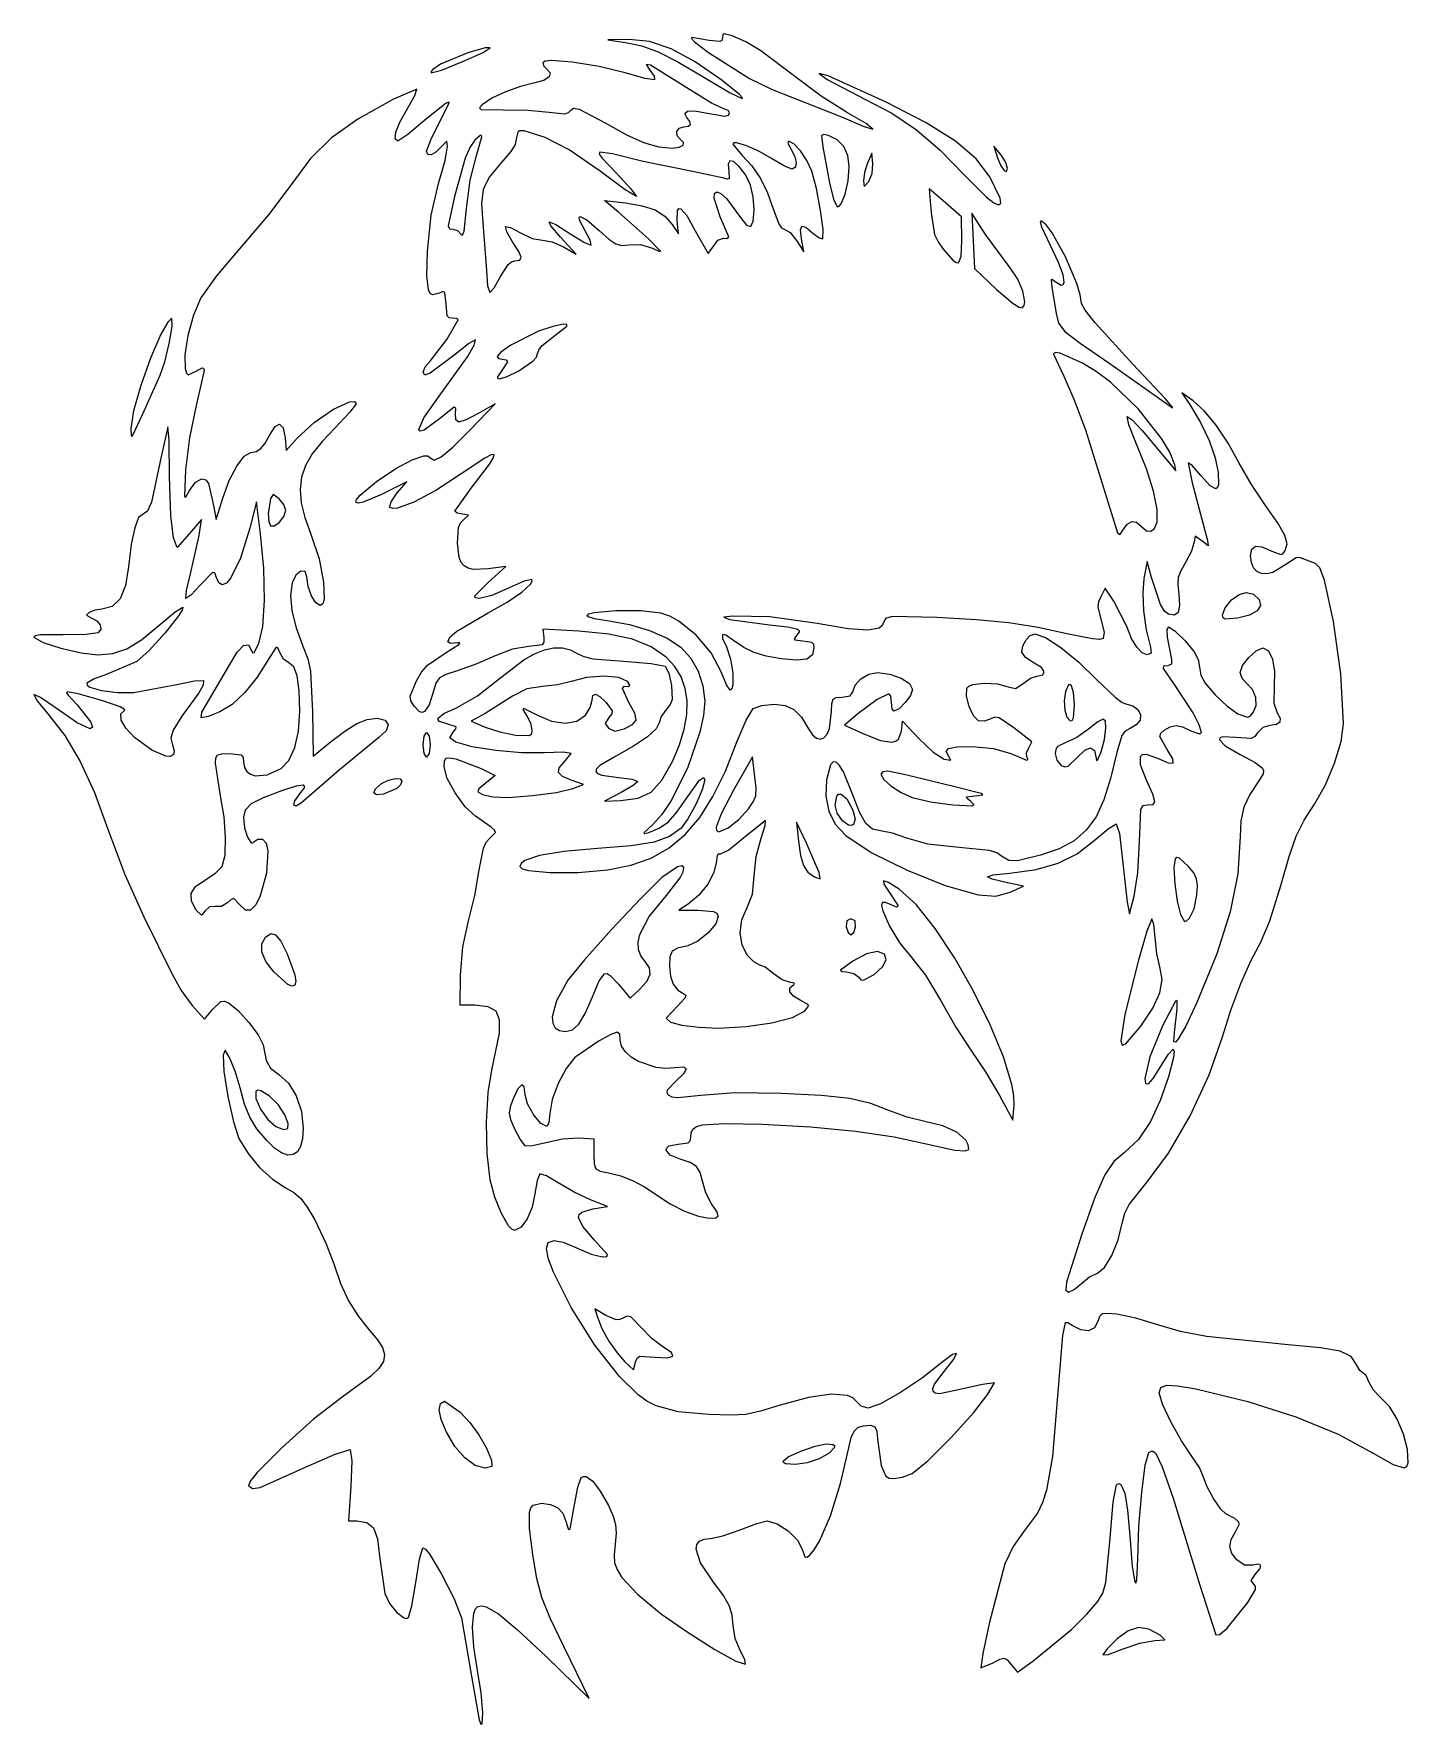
# Model space of a CAD drawing. Extents: x 9 to 147, y 4 to 173.
import ezdxf

# ---------------------------------------------------------------- set-up
doc = ezdxf.new("R2010")
doc.units = 0

msp = doc.modelspace()

# ---------------------------------------------------------------- linework, layer by layer
at = {"layer": 'Layer 1'}
for p, q in [((68.615321, 172.816544), (66.498653, 172.772799)), ((70.652223, 172.604188), (68.615321, 172.816544)), ((74.901119, 172.99258), (74.851425, 172.896259)), ((74.851425, 172.896259), (75.157479, 172.585419)), ((76.64102, 172.688486), (74.901119, 172.99258)), ((77.963938, 172.989405), (77.909335, 172.719591)), ((78.002413, 173.258046), (77.963938, 172.989405)), ((78.147383, 173.374021), (78.002413, 173.258046)), ((78.934078, 173.183433), (78.147383, 173.374021)), ((80.297101, 172.561403), (78.934078, 173.183433)), ((52.468672, 171.465757), (49.734201, 170.32721)), ((52.037577, 170.619795), (53.976947, 171.513977)), ((54.20655, 171.964607), (52.468672, 171.465757)), ((53.976947, 171.513977), (54.704623, 171.971464)), ((54.704623, 171.971464), (54.20655, 171.964607)), ((66.498653, 172.772799), (68.262543, 172.50998)), ((68.262543, 172.50998), (69.901517, 172.171429)), ((69.901517, 172.171429), (71.526798, 171.579307)), ((72.840764, 171.86541), (70.652223, 172.604188)), ((71.526798, 171.579307), (73.480956, 170.581513)), ((75.247652, 170.570677), (72.840764, 171.86541)), ((75.157479, 172.585419), (76.56729, 171.511177)), ((76.56729, 171.511177), (80.690912, 168.889419)), ((77.708086, 172.587988), (76.64102, 172.688486)), ((77.909335, 172.719591), (77.708086, 172.587988)), ((81.807895, 171.666355), (80.297101, 172.561403)), ((85.306659, 169.035117), (81.807895, 171.666355)), ((48.945511, 169.807265), (48.778365, 169.604755)), ((48.778365, 169.604755), (48.794136, 169.457745)), ((48.794136, 169.457745), (49.817766, 169.728149)), ((49.734201, 170.32721), (48.945511, 169.807265)), ((49.817766, 169.728149), (52.037577, 170.619795)), ((60.198223, 170.623632), (59.97226, 170.45399)), ((59.97226, 170.45399), (60.075889, 170.126038)), ((60.075889, 170.126038), (60.325038, 169.862381)), ((60.82052, 170.688499), (60.198223, 170.623632)), ((60.325038, 169.862381), (60.696061, 169.457976)), ((60.696061, 169.457976), (60.598176, 169.049669)), ((62.920558, 170.544654), (60.82052, 170.688499)), ((65.605259, 170.103946), (62.920558, 170.544654)), ((68.20751, 169.447867), (65.605259, 170.103946)), ((70.220373, 168.890963), (68.20751, 169.447867)), ((70.750907, 170.218775), (70.318572, 170.301975)), ((70.318572, 170.301975), (70.700592, 169.743495)), ((70.700592, 169.743495), (71.117664, 169.14289)), ((74.410405, 167.957733), (70.750907, 170.218775)), ((73.480956, 170.581513), (76.106562, 169.025944)), ((77.939596, 168.690452), (75.247652, 170.570677)), ((47.343866, 167.826146), (45.004242, 166.826374)), ((47.163376, 167.199304), (47.343866, 167.826146)), ((57.740052, 168.10096), (56.218482, 167.555389)), ((59.178509, 168.447036), (57.740052, 168.10096)), ((60.07709, 168.693881), (59.178509, 168.447036)), ((60.598176, 169.049669), (60.07709, 168.693881)), ((71.174373, 168.776178), (70.220373, 168.890963)), ((71.117664, 169.14289), (71.174373, 168.776178)), ((76.869665, 166.437744), (74.410405, 167.957733)), ((76.106562, 169.025944), (78.733396, 167.46897)), ((79.668269, 167.29785), (77.939596, 168.690452)), ((80.690912, 168.889419), (82.937138, 167.786635)), ((82.937138, 167.786635), (84.983867, 166.997118)), ((87.86355, 167.125926), (85.306659, 169.035117)), ((88.547278, 169.146947), (87.665333, 169.398478)), ((87.665333, 169.398478), (88.471431, 168.807928)), ((88.471431, 168.807928), (92.230986, 166.833429)), ((94.368115, 166.522279), (88.547278, 169.146947)), ((45.004242, 166.826374), (41.425657, 164.836121)), ((46.381488, 165.805434), (47.163376, 167.199304)), ((50.272761, 166.423942), (48.3641, 164.889622)), ((48.825269, 162.925266), (50.486765, 166.21254)), ((50.573157, 166.524947), (50.272761, 166.423942)), ((50.486765, 166.21254), (50.573157, 166.524947)), ((53.902715, 166.268984), (53.629642, 165.959603)), ((54.857977, 166.911128), (53.902715, 166.268984)), ((56.218482, 167.555389), (54.857977, 166.911128)), ((78.17878, 165.805434), (76.869665, 166.437744)), ((78.733396, 167.46897), (79.926751, 166.891814)), ((79.980137, 166.971722), (79.668269, 167.29785)), ((79.926751, 166.891814), (79.980137, 166.971722)), ((84.983867, 166.997118), (89.885718, 165.052253)), ((90.501668, 165.467825), (87.86355, 167.125926)), ((92.230986, 166.833429), (94.934362, 165.406056)), ((98.364632, 164.466344), (94.368115, 166.522279)), ((41.425657, 164.836121), (38.785251, 162.960368)), ((45.24713, 163.515993), (45.656782, 164.519657)), ((45.656782, 164.519657), (46.381488, 165.805434)), ((48.3641, 164.889622), (46.431582, 163.294096)), ((53.629642, 165.959603), (53.786386, 165.79657)), ((53.786386, 165.79657), (56.00633, 165.759926)), ((56.00633, 165.759926), (58.482567, 165.710713)), ((58.482567, 165.710713), (60.600558, 165.510159)), ((60.600558, 165.510159), (62.158469, 165.364991)), ((62.158469, 165.364991), (62.534084, 165.4795)), ((62.534084, 165.4795), (62.759912, 165.730998)), ((62.759912, 165.730998), (63.035034, 165.926277)), ((63.035034, 165.926277), (63.59723, 165.815268)), ((63.59723, 165.815268), (66.210433, 164.43983)), ((66.210433, 164.43983), (68.42578, 163.225932)), ((74.193381, 165.388257), (74.475669, 165.612068)), ((74.405466, 164.989458), (74.193381, 165.388257)), ((74.711485, 164.595036), (74.405466, 164.989458)), ((74.475669, 165.612068), (75.187906, 165.644253)), ((74.756789, 164.296558), (74.711485, 164.595036)), ((75.187906, 165.644253), (76.265665, 165.468178)), ((76.265665, 165.468178), (78.196771, 165.128629)), ((78.52534, 165.701805), (78.17878, 165.805434)), ((78.196771, 165.128629), (78.567343, 165.208027)), ((78.669494, 165.452656), (78.52534, 165.701805)), ((78.567343, 165.208027), (78.669494, 165.452656)), ((89.885718, 165.052253), (92.048908, 164.124888)), ((92.359397, 164.376595), (90.501668, 165.467825)), ((93.040259, 163.830936), (92.359397, 164.376595)), ((94.934362, 165.406056), (97.395347, 163.741947)), ((101.31277, 162.614998), (98.364632, 164.466344)), ((38.785251, 162.960368), (36.685588, 160.8662)), ((45.172705, 162.863299), (45.24713, 163.515993)), ((45.453681, 162.630432), (45.172705, 162.863299)), ((46.431582, 163.294096), (45.453681, 162.630432)), ((48.330586, 161.60914), (48.825269, 162.925266)), ((53.174228, 162.720038), (52.653693, 161.980648)), ((53.68198, 163.174179), (53.174228, 162.720038)), ((53.298053, 161.038345), (53.871273, 163.053545)), ((53.816378, 163.186484), (53.68198, 163.174179)), ((53.871273, 163.053545), (53.816378, 163.186484)), ((57.326425, 162.98321), (57.194133, 162.269893)), ((57.458717, 163.512377), (57.326425, 162.98321)), ((57.637244, 163.663228), (57.458717, 163.512377)), ((58.106153, 163.635717), (57.637244, 163.663228)), ((60.21991, 162.987796), (58.106153, 163.635717)), ((62.615317, 161.753735), (60.21991, 162.987796)), ((68.42578, 163.225932), (70.149993, 162.452632)), ((73.400314, 163.567984), (73.632871, 163.902544)), ((73.421094, 163.161523), (73.400314, 163.567984)), ((73.730602, 162.806821), (73.421094, 163.161523)), ((73.632871, 163.902544), (74.08338, 164.041544)), ((74.065228, 162.482238), (73.730602, 162.806821)), ((74.08338, 164.041544), (74.545911, 164.107552)), ((74.545911, 164.107552), (74.756789, 164.296558)), ((84.585228, 162.630432), (84.526711, 162.400112)), ((85.126555, 162.356489), (84.585228, 162.630432)), ((88.120802, 163.278165), (87.9024, 163.19179)), ((87.9024, 163.19179), (88.024461, 162.051523)), ((88.588906, 163.16736), (88.120802, 163.278165)), ((89.468558, 162.74374), (88.588906, 163.16736)), ((90.120139, 162.068368), (89.468558, 162.74374)), ((92.048908, 164.124888), (93.040259, 163.830936)), ((97.395347, 163.741947), (99.763529, 161.727133)), ((48.455139, 161.281183), (48.330586, 161.60914)), ((48.781965, 161.252437), (48.455139, 161.281183)), ((49.240819, 161.503025), (48.781965, 161.252437)), ((49.761454, 162.01307), (49.240819, 161.503025)), ((50.338246, 162.606223), (49.761454, 162.01307)), ((50.173675, 160.685435), (50.435612, 162.075159)), ((50.435612, 162.075159), (50.338246, 162.606223)), ((52.653693, 161.980648), (52.178071, 160.898557)), ((52.698904, 158.710098), (53.298053, 161.038345)), ((56.753293, 161.570687), (55.755505, 160.396289)), ((57.194133, 162.269893), (56.753293, 161.570687)), ((65.70208, 159.600775), (62.615317, 161.753735)), ((65.674123, 161.50066), (65.620794, 161.312102)), ((65.620794, 161.312102), (65.899625, 160.923924)), ((66.940739, 161.34503), (65.674123, 161.50066)), ((70.026433, 160.589258), (66.940739, 161.34503)), ((70.149993, 162.452632), (71.585414, 162.044192)), ((71.585414, 162.044192), (72.934382, 161.924876)), ((72.934382, 161.924876), (73.630242, 162.00042)), ((73.630242, 162.00042), (74.019483, 162.199822)), ((74.019483, 162.199822), (74.065228, 162.482238)), ((79.117071, 162.43273), (79.022272, 162.314696)), ((79.022272, 162.314696), (79.94655, 161.192509)), ((79.381742, 162.443857), (79.117071, 162.43273)), ((80.302327, 162.189371), (79.381742, 162.443857)), ((79.94655, 161.192509), (80.923856, 160.130493)), ((81.547292, 161.639214), (80.302327, 162.189371)), ((82.879899, 160.881359), (81.547292, 161.639214)), ((84.526711, 162.400112), (84.823001, 161.846207)), ((84.823001, 161.846207), (85.19958, 161.138435)), ((85.780528, 161.646711), (85.126555, 162.356489)), ((85.19958, 161.138435), (85.353843, 160.481132)), ((86.418494, 160.669174), (85.780528, 161.646711)), ((88.024461, 162.051523), (88.691564, 158.425318)), ((90.524863, 161.169292), (90.120139, 162.068368)), ((90.663946, 160.074555), (90.524863, 161.169292)), ((92.924195, 161.395709), (92.499803, 160.402639)), ((93.044492, 160.337375), (92.924195, 161.395709)), ((99.763529, 161.727133), (102.188498, 159.247644)), ((103.386262, 160.842895), (101.31277, 162.614998)), ((105.838692, 161.268356), (105.138075, 162.101265)), ((105.138075, 162.101265), (105.520486, 160.954031)), ((105.520486, 160.954031), (105.854495, 160.152977)), ((106.333286, 160.530212), (105.838692, 161.268356)), ((36.685588, 160.8662), (34.72923, 158.220707)), ((49.527562, 158.37099), (50.173675, 160.685435)), ((52.178071, 160.898557), (51.130585, 157.067828)), ((55.755505, 160.396289), (54.604853, 159.007518)), ((68.2102, 157.747808), (65.70208, 159.600775)), ((65.899625, 160.923924), (67.290287, 159.482594)), ((67.290287, 159.482594), (68.8015, 157.837943)), ((75.141714, 159.533394), (70.026433, 160.589258)), ((78.104344, 158.904038), (75.141714, 159.533394)), ((78.695247, 160.654126), (78.530279, 160.323247)), ((78.530279, 160.323247), (78.592588, 159.58243)), ((78.592588, 159.58243), (78.624427, 158.848211)), ((79.073998, 160.569012), (78.695247, 160.654126)), ((79.653039, 160.061855), (79.073998, 160.569012)), ((80.307586, 159.195411), (79.653039, 160.061855)), ((80.923856, 160.130493), (81.767943, 158.878903)), ((84.181342, 160.123459), (82.879899, 160.881359)), ((84.962348, 159.808208), (84.181342, 160.123459)), ((85.277522, 159.996867), (84.962348, 159.808208)), ((85.353843, 160.481132), (85.277522, 159.996867)), ((86.911799, 159.591955), (86.418494, 160.669174)), ((87.374969, 157.861397), (86.911799, 159.591955)), ((90.545302, 158.653764), (90.663946, 160.074555)), ((92.203116, 159.474921), (92.086347, 158.638749)), ((92.499803, 160.402639), (92.203116, 159.474921)), ((92.631036, 158.573485), (92.972569, 159.38267)), ((92.972569, 159.38267), (93.044492, 160.337375)), ((102.188498, 159.247644), (104.406413, 157.019228)), ((104.758838, 159.024688), (103.386262, 160.842895)), ((105.854495, 160.152977), (106.185164, 159.66423)), ((106.185164, 159.66423), (106.438111, 159.563033)), ((106.538956, 159.924625), (106.333286, 160.530212)), ((106.438111, 159.563033), (106.538956, 159.924625)), ((34.72923, 158.220707), (32.489884, 155.235455)), ((48.78051, 155.200089), (49.527562, 158.37099)), ((52.326502, 155.864856), (52.698904, 158.710098)), ((53.990115, 157.770518), (53.812602, 156.354859)), ((54.604853, 159.007518), (53.990115, 157.770518)), ((69.341691, 157.065359), (68.2102, 157.747808)), ((68.8015, 157.837943), (69.341691, 157.065359)), ((78.447034, 158.796319), (78.104344, 158.904038)), ((78.624427, 158.848211), (78.447034, 158.796319)), ((80.771434, 158.193631), (80.307586, 159.195411)), ((81.047559, 157.047786), (80.771434, 158.193631)), ((81.767943, 158.878903), (82.474447, 157.445411)), ((87.794317, 155.676516), (87.374969, 157.861397)), ((88.691564, 158.425318), (89.079444, 156.788693)), ((90.247403, 157.311686), (90.545302, 158.653764)), ((92.086347, 158.638749), (92.164487, 158.057503)), ((92.164487, 158.057503), (92.631036, 158.573485)), ((100.299724, 156.440236), (98.66989, 157.834768)), ((98.66989, 157.834768), (98.861801, 155.441169)), ((105.781806, 156.899978), (104.758838, 159.024688)), ((51.130585, 157.067828), (50.501758, 154.126542)), ((52.078588, 153.608267), (52.326502, 155.864856)), ((53.812602, 156.354859), (53.973623, 154.430107)), ((67.556987, 155.499378), (66.145875, 156.654373)), ((66.145875, 156.654373), (68.262543, 156.422598)), ((68.262543, 156.422598), (69.938459, 156.148175)), ((69.938459, 156.148175), (71.228877, 155.718409)), ((73.464266, 155.664064), (73.590454, 155.857752)), ((73.590454, 155.857752), (73.787311, 155.836413)), ((77.121096, 156.91561), (77.161612, 157.378493)), ((77.747685, 155.033711), (77.121096, 156.91561)), ((77.161612, 157.378493), (77.40064, 157.524103)), ((77.40064, 157.524103), (77.810158, 157.353519)), ((77.810158, 157.353519), (78.362147, 156.86782)), ((78.362147, 156.86782), (79.78145, 154.955394)), ((81.13894, 155.749144), (81.047559, 157.047786)), ((82.474447, 157.445411), (83.039002, 155.837692)), ((89.079444, 156.788693), (89.462031, 156.034189)), ((89.462031, 156.034189), (89.654869, 156.086284)), ((89.654869, 156.086284), (89.857297, 156.340951)), ((89.857297, 156.340951), (90.247403, 157.311686)), ((101.929559, 155.045705), (100.299724, 156.440236)), ((104.406413, 157.019228), (105.149733, 156.44576)), ((105.149733, 156.44576), (105.634257, 156.234082)), ((105.634257, 156.234082), (105.848707, 156.385164)), ((105.848707, 156.385164), (105.781806, 156.899978)), ((32.489884, 155.235455), (29.743066, 152.021339)), ((48.422661, 151.581778), (48.78051, 155.200089)), ((53.973623, 154.430107), (54.316876, 149.665841)), ((60.783787, 154.119095), (60.611273, 154.542423)), ((60.611273, 154.542423), (61.263929, 154.264803)), ((61.263929, 154.264803), (62.77367, 153.295926)), ((63.610482, 154.970208), (63.721761, 155.0633)), ((63.65147, 154.700991), (63.610482, 154.970208)), ((64.205596, 153.634593), (63.65147, 154.700991)), ((63.721761, 155.0633), (64.385777, 154.720692)), ((64.385777, 154.720692), (65.612827, 153.67234)), ((70.5556, 152.820029), (67.556987, 155.499378)), ((71.228877, 155.718409), (72.203117, 155.101251)), ((72.203117, 155.101251), (72.930501, 154.264655)), ((72.930501, 154.264655), (73.548216, 153.322032)), ((73.436032, 154.624841), (73.464266, 155.664064)), ((73.548216, 153.322032), (73.436032, 154.624841)), ((73.787311, 155.836413), (74.380893, 155.155413)), ((74.380893, 155.155413), (75.220736, 153.634593)), ((78.597307, 153.037825), (77.747685, 155.033711)), ((79.78145, 154.955394), (80.372772, 154.189921)), ((80.372772, 154.189921), (80.797275, 154.067716)), ((80.797275, 154.067716), (81.053237, 154.587788)), ((81.053237, 154.587788), (81.13894, 155.749144)), ((83.039002, 155.837692), (83.611208, 154.339091)), ((83.611208, 154.339091), (83.890201, 153.945688)), ((88.051278, 153.756549), (87.794317, 155.676516)), ((98.861801, 155.441169), (99.216475, 153.265499)), ((101.9412, 152.635173), (101.929559, 155.045705)), ((104.328802, 153.273348), (102.942737, 155.398483)), ((102.942737, 155.398483), (103.074323, 152.620356)), ((109.899519, 154.640716), (109.798101, 154.52506)), ((109.798101, 154.52506), (109.925581, 154.042757)), ((110.39189, 154.237852), (109.899519, 154.640716)), ((110.9999, 153.424938), (110.39189, 154.237852)), ((50.501758, 154.126542), (50.604428, 153.827541)), ((50.604428, 153.827541), (50.958782, 153.810982)), ((50.958782, 153.810982), (51.412851, 153.645617)), ((51.412851, 153.645617), (51.785694, 153.247948)), ((51.785694, 153.247948), (51.938458, 153.194332)), ((51.938458, 153.194332), (52.078588, 153.608267)), ((56.35289, 153.526643), (56.218349, 154.055104)), ((56.218349, 154.055104), (56.740064, 153.948698)), ((56.94225, 152.521931), (56.35289, 153.526643)), ((56.740064, 153.948698), (57.729297, 153.42716)), ((57.564765, 151.549785), (56.94225, 152.521931)), ((57.729297, 153.42716), (58.918865, 152.87127)), ((58.918865, 152.87127), (59.922166, 152.682092)), ((59.922166, 152.682092), (60.904917, 152.516287)), ((61.749556, 152.985129), (60.783787, 154.119095)), ((60.904917, 152.516287), (62.044831, 152.016048)), ((63.296134, 151.27733), (61.749556, 152.985129)), ((62.77367, 153.295926), (64.1529, 152.449832)), ((64.711568, 152.687164), (64.205596, 153.634593)), ((64.824369, 152.195612), (64.711568, 152.687164)), ((65.612827, 153.67234), (66.595474, 152.793488)), ((66.595474, 152.793488), (67.288832, 152.323449)), ((71.77339, 151.575781), (70.5556, 152.820029)), ((75.220736, 153.634593), (76.545065, 151.341536)), ((77.09046, 152.135287), (77.519129, 152.681343)), ((77.519129, 152.681343), (78.056013, 152.880001)), ((78.056013, 152.880001), (78.482549, 152.854816)), ((78.482549, 152.854816), (78.597307, 153.037825)), ((83.890201, 153.945688), (84.152722, 153.810982)), ((84.152722, 153.810982), (84.733792, 153.474123)), ((84.733792, 153.474123), (85.394501, 152.664454)), ((85.394501, 152.664454), (86.112051, 151.517925)), ((85.783549, 153.719298), (85.919258, 154.093689)), ((85.879218, 152.840843), (85.783549, 153.719298)), ((86.112051, 151.517925), (85.879218, 152.840843)), ((85.919258, 154.093689), (86.321139, 153.980916)), ((86.321139, 153.980916), (87.023983, 153.397879)), ((87.023983, 153.397879), (87.65475, 152.912589)), ((87.65475, 152.912589), (88.027283, 152.820734)), ((88.027283, 152.820734), (88.051278, 153.756549)), ((99.216475, 153.265499), (99.560252, 152.511734)), ((99.560252, 152.511734), (100.083119, 151.776158)), ((101.883692, 151.064908), (101.9412, 152.635173)), ((103.074323, 152.620356), (103.205557, 149.842582)), ((106.802128, 149.909963), (104.328802, 153.273348)), ((109.925581, 154.042757), (110.790636, 152.188556)), ((112.339332, 151.026902), (110.9999, 153.424938)), ((29.743066, 152.021339), (27.271415, 149.125693)), ((48.361691, 149.121405), (48.422661, 151.581778)), ((57.803866, 150.976764), (57.564765, 151.549785)), ((57.671955, 150.704838), (57.803866, 150.976764)), ((62.044831, 152.016048), (63.296134, 151.27733)), ((64.1529, 152.449832), (64.824369, 152.195612)), ((67.288832, 152.323449), (67.884492, 152.169523)), ((67.884492, 152.169523), (68.574046, 152.239003)), ((68.574046, 152.239003), (69.764231, 152.2592)), ((69.764231, 152.2592), (70.953886, 151.878817)), ((70.953886, 151.878817), (71.60087, 151.57513)), ((71.60087, 151.57513), (71.77339, 151.575781)), ((76.545065, 151.341536), (77.09046, 152.135287)), ((100.083119, 151.776158), (101.05721, 150.682795)), ((101.623215, 150.429914), (101.883692, 151.064908)), ((110.790636, 152.188556), (111.608685, 150.503732)), ((113.470801, 148.362497), (112.339332, 151.026902)), ((27.271415, 149.125693), (25.693527, 146.906058)), ((48.50746, 147.720623), (48.361691, 149.121405)), ((54.316876, 149.665841), (54.419005, 148.10859)), ((55.738924, 149.048479), (56.483859, 150.239502)), ((56.483859, 150.239502), (56.838417, 150.53691)), ((56.838417, 150.53691), (57.181433, 150.63598)), ((57.181433, 150.63598), (57.671955, 150.704838)), ((101.05721, 150.682795), (101.384814, 150.448332)), ((101.384814, 150.448332), (101.623215, 150.429914)), ((103.205557, 149.842582), (105.42065, 147.760839)), ((107.560684, 148.790505), (106.802128, 149.909963)), ((111.608685, 150.503732), (112.07563, 149.238538)), ((112.07563, 149.238538), (112.177715, 148.442847)), ((48.67353, 147.362863), (48.50746, 147.720623)), ((49.619637, 147.397478), (48.910073, 147.204343)), ((49.969041, 147.548511), (49.619637, 147.397478)), ((50.165384, 147.462742), (49.969041, 147.548511)), ((50.270865, 146.287638), (50.165384, 147.462742)), ((54.419005, 148.10859), (54.649193, 147.460978)), ((54.649193, 147.460978), (55.101851, 147.927306)), ((55.101851, 147.927306), (55.738924, 149.048479)), ((105.42065, 147.760839), (107.092156, 146.356871)), ((108.068116, 147.566767), (107.560684, 148.790505)), ((108.24224, 146.513356), (108.068116, 147.566767)), ((110.988198, 148.758473), (110.887783, 148.723394)), ((110.887783, 148.723394), (110.956795, 147.979209)), ((110.956795, 147.979209), (111.413995, 145.345016)), ((111.188923, 148.59657), (110.988198, 148.758473)), ((111.901182, 148.166534), (111.188923, 148.59657)), ((112.087636, 148.236651), (111.901182, 148.166534)), ((112.177715, 148.442847), (112.087636, 148.236651)), ((113.818858, 147.216621), (113.470801, 148.362497)), ((25.693527, 146.906058), (24.970476, 145.179717)), ((48.910073, 147.204343), (48.67353, 147.362863)), ((50.393147, 145.11646), (50.270865, 146.287638)), ((107.092156, 146.356871), (107.684178, 145.981449)), ((107.684178, 145.981449), (108.000868, 145.904874)), ((108.000868, 145.904874), (108.178627, 146.136336)), ((108.178627, 146.136336), (108.24224, 146.513356)), ((113.947294, 146.347611), (113.818858, 147.216621)), ((114.291512, 145.678005), (113.947294, 146.347611)), ((22.408106, 144.480533), (21.711369, 143.258334)), ((22.800042, 144.886757), (22.408106, 144.480533)), ((22.542338, 142.34358), (22.822069, 144.029738)), ((22.822069, 144.029738), (22.800042, 144.886757)), ((24.970476, 145.179717), (24.410209, 143.141035)), ((50.349975, 142.737281), (51.505588, 144.718482)), ((50.582065, 144.903189), (50.393147, 145.11646)), ((50.888226, 144.864179), (50.582065, 144.903189)), ((51.324304, 144.841601), (50.888226, 144.864179)), ((51.505588, 144.718482), (51.324304, 144.841601)), ((60.962508, 144.054333), (59.541518, 143.570895)), ((62.040597, 144.266573), (60.962508, 144.054333)), ((61.158652, 143.139447), (62.384776, 144.06205)), ((62.389809, 144.229565), (62.040597, 144.266573)), ((62.384776, 144.06205), (62.389809, 144.229565)), ((111.413995, 145.345016), (111.645859, 144.376414)), ((111.645859, 144.376414), (112.276714, 143.533192)), ((115.291863, 144.404421), (114.291512, 145.678005)), ((119.067161, 140.275243), (115.291863, 144.404421)), ((21.711369, 143.258334), (20.668563, 140.874673)), ((22.098565, 140.499996), (22.542338, 142.34358)), ((24.410209, 143.141035), (24.105133, 141.213478)), ((48.679483, 140.578279), (50.349975, 142.737281)), ((52.564319, 142.321399), (51.179621, 141.24503)), ((53.220089, 142.68895), (52.564319, 142.321399)), ((53.097929, 142.170554), (53.220089, 142.68895)), ((59.541518, 143.570895), (56.760437, 142.157931)), ((59.912729, 142.125431), (61.158652, 143.139447)), ((112.276714, 143.533192), (113.78969, 142.361159)), ((113.78969, 142.361159), (116.667918, 140.406124)), ((20.668563, 140.874673), (19.696434, 138.121754)), ((24.105133, 141.213478), (24.147654, 139.820512)), ((51.179621, 141.24503), (48.673442, 139.352861)), ((49.583301, 137.064258), (52.418754, 141.010344)), ((52.418754, 141.010344), (53.097929, 142.170554)), ((55.776313, 141.480255), (55.390379, 141.02278)), ((55.390379, 141.02278), (55.542912, 140.835851)), ((55.542912, 140.835851), (55.915313, 140.758196)), ((56.760437, 142.157931), (55.776313, 141.480255)), ((55.915313, 140.758196), (56.297559, 140.695837)), ((56.297559, 140.695837), (56.416081, 140.498507)), ((58.965387, 140.567564), (59.322327, 140.976924)), ((59.322327, 140.976924), (59.443093, 141.330755)), ((59.443093, 141.330755), (59.565694, 141.684652)), ((59.565694, 141.684652), (59.912729, 142.125431)), ((111.284708, 141.451217), (111.12507, 141.277132)), ((111.12507, 141.277132), (112.155535, 139.049339)), ((111.794158, 141.365944), (111.284708, 141.451217)), ((114.045719, 140.35991), (111.794158, 141.365944)), ((19.896326, 135.290137), (21.628466, 139.170695)), ((21.628466, 139.170695), (22.098565, 140.499996)), ((24.147654, 139.820512), (24.283496, 139.36501)), ((24.283496, 139.36501), (24.449632, 139.184277)), ((24.449632, 139.184277), (25.231035, 139.560867)), ((25.231035, 139.560867), (25.83826, 139.890263)), ((26.040705, 139.623221), (25.231388, 136.13116)), ((25.83826, 139.890263), (25.990078, 139.849557)), ((25.990078, 139.849557), (26.040705, 139.623221)), ((47.977808, 139.456445), (48.183919, 139.986803)), ((48.138614, 139.177161), (47.977808, 139.456445)), ((48.673442, 139.352861), (48.138614, 139.177161)), ((48.183919, 139.986803), (48.679483, 140.578279)), ((55.858516, 139.63742), (55.428237, 139.008919)), ((55.428237, 139.008919), (55.446187, 138.849927)), ((55.609807, 138.79459), (56.344886, 138.995326)), ((56.416081, 140.498507), (55.858516, 139.63742)), ((56.344886, 138.995326), (57.575133, 139.61202)), ((57.575133, 139.61202), (58.965387, 140.567564)), ((112.155535, 139.049339), (113.173729, 136.746835)), ((115.418221, 139.540539), (114.045719, 140.35991)), ((116.849775, 138.458039), (115.418221, 139.540539)), ((116.667918, 140.406124), (122.924789, 135.995693)), ((122.31241, 136.816255), (119.067161, 140.275243)), ((19.696434, 138.121754), (18.979826, 135.579244)), ((55.446187, 138.849927), (55.609807, 138.79459)), ((119.647746, 135.770621), (116.849775, 138.458039)), ((125.12189, 136.605646), (124.001467, 137.402572)), ((124.001467, 137.402572), (124.820618, 136.169965)), ((18.979826, 135.579244), (18.703584, 133.826814)), ((25.231388, 136.13116), (24.557185, 132.884676)), ((37.068545, 134.436315), (39.016365, 135.762419)), ((39.016365, 135.762419), (40.613082, 136.492283)), ((40.613082, 136.492283), (41.09738, 136.527854)), ((41.275026, 136.28744), (40.645185, 135.447256)), ((41.09738, 136.527854), (41.275026, 136.28744)), ((48.05737, 134.876924), (49.583301, 137.064258)), ((51.087722, 135.945554), (49.605878, 134.784253)), ((51.253804, 135.837808), (51.087722, 135.945554)), ((51.227599, 135.335998), (51.253804, 135.837808)), ((52.740311, 133.732622), (55.209757, 136.281796)), ((55.209757, 136.281796), (53.559462, 135.34517)), ((113.173729, 136.746835), (114.32071, 133.675913)), ((121.955046, 132.831583), (119.647746, 135.770621)), ((123.01096, 136.005957), (122.31241, 136.816255)), ((122.924789, 135.995693), (123.073871, 135.892044)), ((123.073871, 135.892044), (123.01096, 136.005957)), ((124.820618, 136.169965), (125.856401, 134.422375)), ((126.232198, 135.603641), (125.12189, 136.605646)), ((127.427074, 134.153001), (126.232198, 135.603641)), ((18.879664, 133.068606), (19.896326, 135.290137)), ((22.392584, 133.987681), (21.671858, 130.66557)), ((22.52342, 132.605496), (22.392584, 133.987681)), ((32.615384, 133.188286), (33.144562, 134.035857)), ((33.144562, 134.035857), (33.604221, 134.263906)), ((33.604221, 134.263906), (33.953549, 133.880238)), ((33.953549, 133.880238), (34.151733, 132.892658)), ((35.353294, 132.852441), (37.068545, 134.436315)), ((39.130841, 133.868089), (37.850729, 132.527391)), ((40.645185, 135.447256), (39.130841, 133.868089)), ((47.553063, 133.711014), (48.05737, 134.876924)), ((49.605878, 134.784253), (48.069519, 133.651726)), ((51.247713, 134.68095), (51.227599, 135.335998)), ((51.571072, 134.463887), (51.247713, 134.68095)), ((52.305661, 134.685172), (51.571072, 134.463887)), ((53.559462, 135.34517), (52.305661, 134.685172)), ((118.686381, 134.176549), (118.513652, 135.03402)), ((118.513652, 135.03402), (119.011395, 134.679159)), ((119.449925, 132.250955), (118.686381, 134.176549)), ((119.011395, 134.679159), (120.015649, 133.630757)), ((125.856401, 134.422375), (126.715344, 132.602718)), ((128.624264, 132.365084), (127.427074, 134.153001)), ((18.703584, 133.826814), (18.734127, 133.133616)), ((18.734127, 133.133616), (18.786574, 133.015291)), ((18.786574, 133.015291), (18.879664, 133.068606)), ((22.577792, 129.021977), (22.52342, 132.605496)), ((24.557185, 132.884676), (24.164235, 129.667561)), ((31.732469, 131.805969), (32.164832, 132.347787)), ((32.164832, 132.347787), (32.615384, 133.188286)), ((34.151733, 132.892658), (34.260741, 131.608546)), ((34.260741, 131.608546), (35.353294, 132.852441)), ((37.850729, 132.527391), (36.873553, 131.29082)), ((47.68375, 133.537718), (47.553063, 133.711014)), ((48.069519, 133.651726), (47.68375, 133.537718)), ((50.965512, 131.961263), (52.740311, 133.732622)), ((114.32071, 133.675913), (116.604418, 126.359915)), ((120.441761, 129.773588), (119.449925, 132.250955)), ((120.015649, 133.630757), (122.714886, 130.372764)), ((122.773262, 131.43456), (121.955046, 132.831583)), ((126.715344, 132.602718), (127.33001, 130.873616)), ((129.741518, 130.351245), (128.624264, 132.365084)), ((21.671858, 130.66557), (20.767644, 126.448065)), ((29.304122, 130.047371), (30.056234, 131.043467)), ((30.056234, 131.043467), (30.707208, 131.418751)), ((30.707208, 131.418751), (31.26452, 131.512926)), ((31.26452, 131.512926), (31.732469, 131.805969)), ((36.873553, 131.29082), (36.187956, 130.10795)), ((45.249616, 129.811539), (46.87304, 130.688765)), ((46.87304, 130.688765), (48.054278, 131.073999)), ((48.054278, 131.073999), (48.439091, 131.064135)), ((48.439091, 131.064135), (48.665372, 130.909693)), ((48.665372, 130.909693), (49.079087, 130.654408)), ((49.079087, 130.654408), (49.795453, 130.970062)), ((49.795453, 130.970062), (50.965512, 131.961263)), ((54.156836, 130.854406), (51.798041, 129.273861)), ((54.797165, 131.189417), (54.156836, 130.854406)), ((54.644926, 130.275078), (55.03429, 130.907947)), ((55.087343, 131.209995), (54.797165, 131.189417)), ((55.03429, 130.907947), (55.087343, 131.209995)), ((123.287092, 130.174856), (122.773262, 131.43456)), ((127.33001, 130.873616), (127.632964, 129.397686)), ((22.689534, 125.081844), (22.577792, 129.021977)), ((24.164235, 129.667561), (24.072468, 127.023799)), ((25.179883, 128.426885), (25.793011, 128.763744)), ((25.793011, 128.763744), (26.197879, 128.674877)), ((28.551878, 128.594934), (29.304122, 130.047371)), ((35.782581, 128.928359), (35.646073, 127.701622)), ((36.187956, 130.10795), (35.782581, 128.928359)), ((43.311966, 128.499866), (45.249616, 129.811539)), ((51.798041, 129.273861), (49.244016, 127.615413)), ((52.88495, 127.984105), (54.644926, 130.275078)), ((121.143348, 127.541589), (120.441761, 129.773588)), ((122.714886, 130.372764), (123.381857, 129.586687)), ((123.381857, 129.586687), (123.287092, 130.174856)), ((125.056229, 130.070434), (124.621298, 130.382995)), ((124.621298, 130.382995), (125.013499, 128.361268)), ((125.899413, 129.116522), (125.056229, 130.070434)), ((126.837527, 128.070436), (125.899413, 129.116522)), ((127.632964, 129.397686), (127.66005, 128.203808)), ((130.975315, 128.200931), (129.741518, 130.351245)), ((24.229967, 127.010134), (24.573104, 127.617216)), ((24.573104, 127.617216), (25.179883, 128.426885)), ((26.197879, 128.674877), (26.48666, 128.306279)), ((26.48666, 128.306279), (26.993514, 126.117909)), ((27.900506, 126.850629), (28.551878, 128.594934)), ((32.964811, 127.199394), (32.675709, 126.809707)), ((33.557654, 126.783954), (32.964811, 127.199394)), ((35.646073, 127.701622), (35.767076, 126.377317)), ((41.313371, 126.70168), (41.680881, 127.145766)), ((41.680881, 127.145766), (43.311966, 128.499866)), ((43.805503, 127.206935), (41.957778, 126.420091)), ((46.335626, 128.481169), (43.805503, 127.206935)), ((44.775289, 126.479903), (45.390534, 127.357924)), ((45.390534, 127.357924), (46.335626, 128.481169)), ((49.244016, 127.615413), (47.038184, 126.434307)), ((51.15281, 125.530886), (52.88495, 127.984105)), ((121.51328, 125.712088), (121.143348, 127.541589)), ((125.013499, 128.361268), (126.56193, 122.590129)), ((127.409655, 127.763795), (126.837527, 128.070436)), ((127.572304, 127.890019), (127.409655, 127.763795)), ((127.66005, 128.203808), (127.572304, 127.890019)), ((132.449089, 126.003256), (130.975315, 128.200931)), ((20.353687, 125.520827), (19.918199, 125.235964)), ((20.767644, 126.448065), (20.353687, 125.520827)), ((24.072468, 127.023799), (24.130359, 126.927589)), ((24.130359, 126.927589), (24.229967, 127.010134)), ((26.993514, 126.117909), (27.237637, 124.706797)), ((27.237637, 124.706797), (27.900506, 126.850629)), ((31.27765, 126.470687), (30.628892, 123.842138)), ((31.690048, 123.271696), (31.27765, 126.470687)), ((32.675709, 126.809707), (32.462984, 125.261496)), ((34.025085, 126.185819), (33.557654, 126.783954)), ((34.219466, 125.588742), (34.025085, 126.185819)), ((34.029501, 125.008075), (34.219466, 125.588742)), ((35.767076, 126.377317), (36.134231, 124.905018)), ((41.239528, 126.426105), (41.313371, 126.70168)), ((41.455586, 126.328941), (41.239528, 126.426105)), ((41.957778, 126.420091), (41.455586, 126.328941)), ((44.623595, 125.946106), (44.775289, 126.479903)), ((44.903193, 125.799375), (44.623595, 125.946106)), ((45.418668, 125.841039), (44.903193, 125.799375)), ((47.038184, 126.434307), (45.418668, 125.841039)), ((51.38604, 125.319308), (51.15281, 125.530886)), ((116.604418, 126.359915), (117.533415, 123.362801)), ((121.510149, 124.442214), (121.51328, 125.712088)), ((133.635377, 124.310561), (132.449089, 126.003256)), ((19.084011, 123.86939), (18.746077, 122.214454)), ((19.47797, 124.8884), (19.084011, 123.86939)), ((19.918199, 125.235964), (19.47797, 124.8884)), ((22.961614, 122.877643), (22.689534, 125.081844)), ((25.785955, 124.686336), (24.565696, 123.285454)), ((25.540069, 123.109065), (25.785955, 124.686336)), ((30.628892, 123.842138), (29.697392, 120.816576)), ((32.462984, 125.261496), (32.522714, 124.507681)), ((32.522714, 124.507681), (32.691584, 124.059097)), ((32.691584, 124.059097), (33.076614, 124.054174)), ((33.076614, 124.054174), (33.585568, 124.433526)), ((33.585568, 124.433526), (34.029501, 125.008075)), ((36.134231, 124.905018), (36.736184, 123.234302)), ((51.94656, 125.224675), (51.38604, 125.319308)), ((51.427271, 122.339304), (51.534207, 123.910974)), ((51.534207, 123.910974), (51.735594, 124.365898)), ((51.735594, 124.365898), (52.062624, 124.7008)), ((52.539977, 125.145168), (51.94656, 125.224675)), ((52.062624, 124.7008), (52.539977, 125.145168)), ((118.082205, 123.625885), (118.507385, 124.225079)), ((118.507385, 124.225079), (118.970368, 124.489574)), ((118.970368, 124.489574), (119.454848, 124.416064)), ((119.454848, 124.416064), (119.94452, 124.001241)), ((119.94452, 124.001241), (120.441761, 123.575736)), ((120.893757, 123.514496), (121.262543, 123.806871)), ((121.262543, 123.806871), (121.510149, 124.442214)), ((134.305627, 123.111976), (133.635377, 124.310561)), ((18.746077, 122.214454), (18.473926, 119.959111)), ((23.345084, 121.884573), (22.961614, 122.877643)), ((24.565696, 123.285454), (23.345084, 121.884573)), ((24.665532, 119.243677), (25.540069, 123.109065)), ((32.019085, 119.786624), (31.690048, 123.271696)), ((36.736184, 123.234302), (37.551862, 120.745723)), ((51.589202, 120.886322), (51.427271, 122.339304)), ((117.533415, 123.362801), (117.794994, 123.198406)), ((117.794994, 123.198406), (118.082205, 123.625885)), ((120.441761, 123.575736), (120.893757, 123.514496)), ((125.23619, 122.461012), (124.971827, 121.519271)), ((125.334615, 123.042479), (125.23619, 122.461012)), ((125.997132, 122.556615), (125.334615, 123.042479)), ((126.633411, 122.064049), (125.997132, 122.556615)), ((126.56193, 122.590129), (126.633411, 122.064049)), ((130.992937, 121.738666), (131.356491, 122.031152)), ((131.356491, 122.031152), (132.011286, 121.959307)), ((134.5243, 122.25854), (134.305627, 123.111976)), ((134.355854, 121.601292), (134.5243, 122.25854)), ((29.697392, 120.816576), (28.721774, 118.84614)), ((37.551862, 120.745723), (38.013593, 118.432861)), ((51.783907, 120.393772), (51.589202, 120.886322)), ((52.074751, 120.040161), (51.783907, 120.393772)), ((120.526956, 120.473461), (120.197109, 118.795649)), ((120.957698, 118.88596), (120.526956, 120.473461)), ((124.336253, 120.333055), (123.875244, 119.563349)), ((124.971827, 121.519271), (124.336253, 120.333055)), ((130.880638, 121.073184), (130.992937, 121.738666)), ((130.957362, 120.39568), (130.880638, 121.073184)), ((131.175274, 119.870679), (130.957362, 120.39568)), ((132.011286, 121.959307), (132.997306, 121.531795)), ((132.997306, 121.531795), (133.910869, 121.182501)), ((133.910869, 121.182501), (134.145813, 121.293521)), ((134.145813, 121.293521), (134.355854, 121.601292)), ((135.454272, 120.872806), (134.417943, 120.182772)), ((135.822733, 120.886233), (135.454272, 120.872806)), ((136.204058, 120.711939), (135.822733, 120.886233)), ((137.388687, 120.297072), (136.204058, 120.711939)), ((137.813615, 119.849769), (137.388687, 120.297072)), ((18.473926, 119.959111), (18.161568, 118.078087)), ((24.271082, 117.578829), (24.665532, 119.243677)), ((26.873967, 119.374205), (25.70905, 118.174407)), ((27.103322, 119.337747), (26.873967, 119.374205)), ((27.248573, 118.953693), (27.103322, 119.337747)), ((27.509431, 118.351764), (27.248573, 118.953693)), ((28.721774, 118.84614), (28.265107, 118.325582)), ((32.097462, 116.594314), (32.019085, 119.786624)), ((35.232275, 119.114251), (34.861169, 118.356793)), ((35.723667, 119.518226), (35.232275, 119.114251)), ((36.152552, 119.493444), (35.723667, 119.518226)), ((36.336134, 118.964629), (36.152552, 119.493444)), ((36.463977, 117.996122), (36.336134, 118.964629)), ((52.476968, 119.812724), (52.074751, 120.040161)), ((53.005793, 119.698694), (52.476968, 119.812724)), ((54.504201, 119.759791), (53.005793, 119.698694)), ((54.504201, 118.391012), (56.268091, 119.98063)), ((56.268091, 119.98063), (54.504201, 119.759791)), ((58.862773, 118.70181), (58.116251, 118.52573)), ((58.898826, 118.505388), (58.862773, 118.70181)), ((120.197109, 118.795649), (120.073565, 117.340208)), ((121.84423, 116.197262), (120.957698, 118.88596)), ((123.635328, 118.902717), (123.579363, 118.176733)), ((123.875244, 119.563349), (123.635328, 118.902717)), ((131.515986, 119.502816), (131.175274, 119.870679)), ((131.961109, 119.296726), (131.515986, 119.502816)), ((132.492255, 119.257042), (131.961109, 119.296726)), ((133.091035, 119.388399), (132.492255, 119.257042)), ((134.417943, 120.182772), (133.091035, 119.388399)), ((138.275626, 118.620147), (137.813615, 119.849769)), ((139.193587, 114.487656), (138.275626, 118.620147)), ((18.161568, 118.078087), (17.619453, 116.753682)), ((24.204451, 116.788695), (24.271082, 117.578829)), ((24.71545, 117.126877), (24.204451, 116.788695)), ((25.70905, 118.174407), (24.71545, 117.126877)), ((27.854634, 118.151592), (27.509431, 118.351764)), ((28.265107, 118.325582), (27.854634, 118.151592)), ((34.861169, 118.356793), (34.705004, 117.087834)), ((34.705004, 117.087834), (34.839253, 115.556309)), ((36.786852, 117.056189), (36.463977, 117.996122)), ((37.213774, 116.345253), (36.786852, 117.056189)), ((38.013593, 118.432861), (38.066014, 116.728078)), ((53.147637, 117.043974), (54.504201, 118.391012)), ((53.187815, 116.837792), (53.147637, 117.043974)), ((54.85742, 117.092084), (53.622256, 116.7894)), ((56.588413, 117.835034), (54.85742, 117.092084)), ((56.396938, 116.414568), (57.857047, 117.413156)), ((58.116251, 118.52573), (56.588413, 117.835034)), ((57.857047, 117.413156), (58.730377, 118.215224)), ((58.730377, 118.215224), (58.898826, 118.505388)), ((115.856176, 116.942859), (115.641251, 116.432609)), ((116.318668, 117.833976), (115.856176, 116.942859)), ((117.189677, 116.507884), (116.318668, 117.833976)), ((120.073565, 117.340208), (120.154908, 115.532541)), ((123.579363, 118.176733), (123.670208, 117.21097)), ((123.670208, 117.21097), (123.750829, 116.075736)), ((128.947767, 116.632414), (129.714448, 117.193767)), ((129.714448, 117.193767), (130.480367, 117.391019)), ((130.480367, 117.391019), (131.173196, 117.222816)), ((131.173196, 117.222816), (131.720602, 116.6878)), ((14.505526, 115.391341), (14.263432, 115.098888)), ((15.087698, 115.610945), (14.505526, 115.391341)), ((15.802691, 115.705666), (15.087698, 115.610945)), ((16.836766, 115.968629), (15.802691, 115.705666)), ((17.619453, 116.753682), (16.836766, 115.968629)), ((21.508522, 114.08571), (23.133814, 115.443111)), ((23.133814, 115.443111), (23.907412, 115.909925)), ((23.844225, 115.617677), (23.478181, 115.030923)), ((23.907412, 115.909925), (23.844225, 115.617677)), ((31.929711, 113.987792), (32.097462, 116.594314)), ((34.839253, 115.556309), (35.251248, 113.837525)), ((37.65376, 116.063736), (37.213774, 116.345253)), ((37.921432, 116.238829), (37.65376, 116.063736)), ((38.066014, 116.728078), (37.921432, 116.238829)), ((51.368578, 113.523823), (54.504201, 115.338424)), ((53.622256, 116.7894), (53.187815, 116.837792)), ((54.504201, 115.338424), (56.396938, 116.414568)), ((65.145656, 115.345469), (64.528459, 115.195892)), ((67.287244, 115.532629), (65.145656, 115.345469)), ((69.828552, 115.537226), (67.287244, 115.532629)), ((71.797731, 115.319374), (69.828552, 115.537226)), ((72.688902, 115.003588), (71.797731, 115.319374)), ((115.641251, 116.432609), (115.577172, 115.943791)), ((115.577172, 115.943791), (115.912267, 114.582774)), ((118.480139, 113.962943), (117.189677, 116.507884)), ((120.154908, 115.532541), (120.416631, 113.637164)), ((122.24278, 115.524526), (121.84423, 116.197262)), ((122.654561, 115.206133), (122.24278, 115.524526)), ((123.258946, 115.104902), (122.654561, 115.206133)), ((123.619056, 115.384241), (123.258946, 115.104902)), ((123.750829, 116.075736), (123.619056, 115.384241)), ((128.058414, 115.152863), (128.319734, 115.830858)), ((128.319734, 115.830858), (128.947767, 116.632414)), ((131.543508, 115.531659), (130.760859, 115.099109)), ((131.873984, 116.070439), (131.543508, 115.531659)), ((131.720602, 116.6878), (131.873984, 116.070439)), ((14.263432, 115.098888), (14.737301, 114.85406)), ((14.737301, 114.85406), (15.295434, 114.553367)), ((15.295434, 114.553367), (15.624934, 114.134702)), ((15.680921, 113.697715), (15.418515, 113.342054)), ((15.624934, 114.134702), (15.680921, 113.697715)), ((19.769674, 112.651077), (21.508522, 114.08571)), ((23.478181, 115.030923), (22.150225, 113.34223)), ((31.520362, 112.260084), (31.929711, 113.987792)), ((35.251248, 113.837525), (35.928323, 112.006789)), ((50.665971, 112.916592), (51.368578, 113.523823)), ((63.583296, 113.494454), (59.962382, 113.696243)), ((59.962382, 113.696243), (60.055516, 112.85134)), ((64.528459, 115.195892), (64.375635, 115.015633)), ((64.375635, 115.015633), (65.102975, 114.767674)), ((65.102975, 114.767674), (66.625653, 114.536913)), ((66.625653, 114.536913), (68.641101, 114.182073)), ((68.641101, 114.182073), (70.641369, 113.575681)), ((70.641369, 113.575681), (72.423951, 112.79215)), ((73.595405, 114.514197), (72.688902, 115.003588)), ((75.345752, 113.120818), (73.595405, 114.514197)), ((79.022272, 115.020571), (78.100243, 114.915664)), ((78.100243, 114.915664), (78.696658, 114.669205)), ((78.696658, 114.669205), (82.66541, 114.138626)), ((82.712947, 114.949266), (79.022272, 115.020571)), ((82.66541, 114.138626), (84.48634, 113.955)), ((87.468836, 114.265979), (82.712947, 114.949266)), ((84.48634, 113.955), (85.429779, 113.743295)), ((85.429779, 113.743295), (85.620684, 113.605322)), ((85.620684, 113.605322), (85.650111, 113.434421)), ((90.57466, 113.758089), (87.468836, 114.265979)), ((92.561362, 113.601169), (90.57466, 113.758089)), ((93.660387, 113.798262), (92.561362, 113.601169)), ((93.949347, 114.030514), (93.660387, 113.798262)), ((94.103179, 114.35241), (93.949347, 114.030514)), ((94.309063, 114.781245), (94.103179, 114.35241)), ((94.951478, 114.981149), (94.309063, 114.781245)), ((99.450235, 114.883341), (94.951478, 114.981149)), ((103.415526, 114.657194), (99.450235, 114.883341)), ((106.657578, 114.336755), (103.415526, 114.657194)), ((109.595755, 113.868481), (106.657578, 114.336755)), ((112.649424, 113.198826), (109.595755, 113.868481)), ((115.912267, 114.582774), (116.205602, 113.412918)), ((118.959884, 112.786809), (118.480139, 113.962943)), ((120.416631, 113.637164), (120.834226, 111.918594)), ((122.529561, 113.663512), (122.686311, 113.947068)), ((122.536953, 112.918985), (122.529561, 113.663512)), ((122.686311, 113.947068), (123.33287, 113.516949)), ((123.33287, 113.516949), (124.310721, 112.528063)), ((128.115327, 114.860068), (128.058414, 115.152863)), ((128.335124, 114.715242), (128.115327, 114.860068)), ((129.55772, 114.800438), (128.335124, 114.715242)), ((130.760859, 115.099109), (129.55772, 114.800438)), ((139.907951, 109.247023), (139.193587, 114.487656)), ((9.108138, 113.040655), (8.988431, 112.900728)), ((8.988431, 112.900728), (9.899237, 112.38527)), ((9.650022, 113.131666), (9.108138, 113.040655)), ((11.884032, 113.156493), (9.650022, 113.131666)), ((9.899237, 112.38527), (11.689652, 111.801252)), ((14.204783, 113.174131), (11.884032, 113.156493)), ((15.418515, 113.342054), (14.204783, 113.174131)), ((18.298815, 111.741279), (19.769674, 112.651077)), ((22.150225, 113.34223), (20.548955, 111.580512)), ((29.341103, 111.393225), (29.978766, 112.057633)), ((29.978766, 112.057633), (30.474149, 112.123355)), ((30.474149, 112.123355), (30.789053, 111.565816)), ((31.036306, 111.385371), (31.520362, 112.260084)), ((33.246813, 111.91392), (32.481682, 110.709977)), ((33.429767, 111.829661), (33.246813, 111.91392)), ((33.610571, 111.363675), (33.429767, 111.829661)), ((35.928323, 112.006789), (36.415063, 110.744031)), ((50.274746, 111.367908), (51.541924, 112.170213)), ((50.447254, 112.443175), (50.665971, 112.916592)), ((50.730579, 112.27102), (50.447254, 112.443175)), ((51.417393, 112.332756), (50.730579, 112.27102)), ((51.664007, 112.340252), (51.417393, 112.332756)), ((51.541924, 112.170213), (51.664007, 112.340252)), ((58.561148, 111.980683), (56.921789, 111.714336)), ((59.88777, 112.133833), (58.561148, 111.980683)), ((60.06342, 112.391102), (59.88777, 112.133833)), ((60.055516, 112.85134), (60.06342, 112.391102)), ((60.131848, 111.629934), (61.066169, 111.829114)), ((61.066169, 111.829114), (61.936357, 111.83094)), ((61.936357, 111.83094), (62.741135, 111.635006)), ((66.591709, 113.210319), (63.583296, 113.494454)), ((68.968099, 112.708597), (66.591709, 113.210319)), ((70.836488, 111.952544), (68.968099, 112.708597)), ((72.320901, 110.905416), (70.836488, 111.952544)), ((72.423951, 112.79215), (73.786341, 111.905894)), ((73.786341, 111.905894), (74.767257, 110.837231)), ((76.831449, 111.351664), (75.345752, 113.120818)), ((78.317361, 113.102291), (77.959131, 113.171794)), ((77.959131, 113.171794), (77.975751, 112.785618)), ((77.975751, 112.785618), (78.354816, 111.932353)), ((79.062841, 112.58852), (78.317361, 113.102291)), ((78.354816, 111.932353), (78.767528, 110.714718)), ((80.104193, 111.86285), (79.062841, 112.58852)), ((81.133604, 111.35781), (80.104193, 111.86285)), ((85.30172, 112.95929), (85.149629, 112.754287)), ((85.149629, 112.754287), (85.201796, 112.624195)), ((85.201796, 112.624195), (86.007276, 112.535956)), ((85.650111, 113.434421), (85.30172, 112.95929)), ((86.007276, 112.535956), (86.897688, 112.395991)), ((86.897688, 112.395991), (87.082015, 112.192163)), ((87.136166, 111.873439), (86.974698, 111.132798)), ((87.082015, 112.192163), (87.136166, 111.873439)), ((107.950068, 111.38978), (108.070068, 112.036152)), ((108.070068, 112.036152), (108.378781, 112.633014)), ((108.378781, 112.633014), (108.799282, 113.071192)), ((108.799282, 113.071192), (109.254641, 113.241512)), ((109.254641, 113.241512), (110.333304, 112.874353)), ((110.333304, 112.874353), (111.873136, 111.879039)), ((111.873136, 111.879039), (113.658766, 110.414818)), ((115.029264, 112.73166), (112.649424, 113.198826)), ((115.744158, 112.68904), (115.029264, 112.73166)), ((116.095712, 112.779373), (115.744158, 112.68904)), ((116.205602, 113.412918), (116.095712, 112.779373)), ((119.481234, 111.892621), (118.959884, 112.786809)), ((120.012772, 111.32407), (119.481234, 111.892621)), ((120.834226, 111.918594), (120.907516, 111.298146)), ((122.985819, 110.683871), (122.536953, 112.918985)), ((124.310721, 112.528063), (125.212174, 111.432615)), ((131.444978, 111.553557), (132.107247, 111.8304)), ((132.107247, 111.8304), (132.665838, 111.52926)), ((11.689652, 111.801252), (13.730891, 111.323001)), ((13.730891, 111.323001), (15.394174, 111.124844)), ((15.394174, 111.124844), (16.904223, 111.26348)), ((19.299779, 110.482435), (16.320216, 109.201146)), ((16.904223, 111.26348), (18.298815, 111.741279)), ((20.548955, 111.580512), (19.299779, 110.482435)), ((26.480928, 106.53873), (28.59936, 110.154704)), ((28.59936, 110.154704), (29.341103, 111.393225)), ((30.789053, 111.565816), (30.889479, 111.34985)), ((30.889479, 111.34985), (31.036306, 111.385371)), ((32.481682, 110.709977), (31.343884, 108.882488)), ((34.002199, 110.699702), (33.610571, 111.363675)), ((34.535908, 110.326507), (34.002199, 110.699702)), ((35.033777, 109.935635), (34.535908, 110.326507)), ((36.415063, 110.744031), (36.700157, 109.495362)), ((48.425968, 110.084281), (50.274746, 111.367908)), ((53.34656, 110.224819), (51.401166, 109.542987)), ((55.194588, 111.041588), (53.34656, 110.224819)), ((56.921789, 111.714336), (55.194588, 111.041588)), ((55.778788, 108.86777), (58.075918, 110.64113)), ((58.075918, 110.64113), (59.134672, 111.233804)), ((59.134672, 111.233804), (60.131848, 111.629934)), ((62.741135, 111.635006), (63.479226, 111.240908)), ((63.479226, 111.240908), (64.070543, 110.959093)), ((64.070543, 110.959093), (64.977871, 110.749047)), ((64.977871, 110.749047), (68.055815, 110.492666)), ((68.055815, 110.492666), (70.81767, 110.280955)), ((70.81767, 110.280955), (72.214009, 109.994896)), ((73.182621, 109.971204), (72.320901, 110.905416)), ((74.767257, 110.837231), (75.524699, 109.51159)), ((77.835174, 109.419162), (76.831449, 111.351664)), ((78.767528, 110.714718), (78.999033, 109.284489)), ((82.328579, 111.004839), (81.133604, 111.35781)), ((83.866619, 110.735377), (82.328579, 111.004839)), ((85.425683, 110.593566), (83.866619, 110.735377)), ((86.433124, 110.716107), (85.425683, 110.593566)), ((86.974698, 111.132798), (86.433124, 110.716107)), ((108.31828, 110.870271), (107.950068, 111.38978)), ((109.203488, 110.304988), (108.31828, 110.870271)), ((109.92089, 109.853967), (109.203488, 110.304988)), ((113.658766, 110.414818), (115.474823, 108.640934)), ((120.523076, 111.124844), (120.012772, 111.32407)), ((120.907516, 111.298146), (120.523076, 111.124844)), ((122.613991, 110.06651), (122.979425, 110.224246)), ((122.979425, 110.224246), (122.985819, 110.683871)), ((125.212174, 111.432615), (125.629537, 110.682813)), ((125.629537, 110.682813), (125.752304, 109.890121)), ((130.077577, 110.070655), (130.693445, 110.885661)), ((130.693445, 110.885661), (131.444978, 111.553557)), ((132.665838, 111.52926), (133.061247, 110.70398)), ((133.061247, 110.70398), (133.259674, 109.47177)), ((14.958978, 108.686663), (14.281159, 108.292037)), ((16.320216, 109.201146), (14.958978, 108.686663)), ((23.289698, 108.177031), (25.082384, 108.544714)), ((25.082384, 108.544714), (25.976808, 108.548859)), ((25.976808, 108.548859), (25.947219, 108.085132)), ((31.343884, 108.882488), (30.116922, 107.350208)), ((35.373756, 109.029122), (35.033777, 109.935635)), ((35.568478, 107.550514), (35.373756, 109.029122)), ((36.700157, 109.495362), (36.904459, 105.428185)), ((46.680731, 107.005896), (47.319877, 108.54004)), ((47.319877, 108.54004), (47.826869, 109.389535)), ((47.826869, 109.389535), (48.425968, 110.084281)), ((49.610861, 108.823805), (49.257097, 108.291689)), ((50.25838, 109.18123), (49.610861, 108.823805)), ((51.401166, 109.542987), (50.25838, 109.18123)), ((53.430565, 107.025475), (55.778788, 108.86777)), ((62.794484, 108.479009), (61.444667, 108.135359)), ((64.345572, 108.860643), (62.794484, 108.479009)), ((66.074261, 108.983614), (64.345572, 108.860643)), ((67.578319, 108.849343), (66.074261, 108.983614)), ((68.455513, 108.459253), (67.578319, 108.849343)), ((68.681996, 108.089542), (68.455513, 108.459253)), ((72.214009, 109.994896), (72.582839, 109.291942)), ((72.582839, 109.291942), (72.87441, 108.077548)), ((73.820665, 108.928509), (73.182621, 109.971204)), ((74.234962, 107.778417), (73.820665, 108.928509)), ((75.524699, 109.51159), (76.014448, 108.028523)), ((78.371573, 108.132272), (77.835174, 109.419162)), ((78.999033, 109.284489), (79.007825, 108.094371)), ((91.244547, 108.098891), (91.83098, 108.72419)), ((91.83098, 108.72419), (92.630468, 109.182801)), ((92.630468, 109.182801), (93.497459, 109.360954)), ((93.497459, 109.360954), (94.73033, 109.206889)), ((94.73033, 109.206889), (95.863188, 108.809738)), ((95.863188, 108.809738), (96.692305, 108.267067)), ((108.094354, 108.272281), (108.816006, 108.791967)), ((108.816006, 108.791967), (109.451138, 109.008176)), ((109.451138, 109.008176), (110.059499, 109.128005)), ((110.211154, 109.435787), (109.92089, 109.853967)), ((110.059499, 109.128005), (110.211154, 109.435787)), ((115.474823, 108.640934), (117.318132, 106.884805)), ((122.144267, 109.770353), (122.200601, 110.01765)), ((123.316019, 108.076137), (122.144267, 109.770353)), ((122.200601, 110.01765), (122.613991, 110.06651)), ((125.752304, 109.890121), (125.888124, 109.097429)), ((125.888124, 109.097429), (126.339426, 108.284728)), ((129.822304, 109.352487), (130.077577, 110.070655)), ((130.024931, 108.778782), (129.822304, 109.352487)), ((130.511985, 108.257464), (130.024931, 108.778782)), ((133.259674, 109.47177), (133.227317, 107.949842)), ((140.184099, 104.245673), (139.907951, 109.247023)), ((9.648919, 106.875633), (8.977142, 107.166675)), ((8.977142, 107.166675), (9.319116, 106.522105)), ((11.015493, 105.927366), (9.648919, 106.875633)), ((12.362708, 107.441533), (12.267479, 107.334886)), ((12.267479, 107.334886), (12.417482, 107.08316)), ((13.424675, 107.240907), (12.362708, 107.441533)), ((12.417482, 107.08316), (13.317369, 106.123158)), ((15.87501, 106.523913), (13.424675, 107.240907)), ((14.281159, 108.292037), (14.308633, 108.092026)), ((14.308633, 108.092026), (14.601096, 107.895013)), ((14.601096, 107.895013), (15.771205, 107.5516)), ((15.771205, 107.5516), (17.371924, 107.345043)), ((17.371924, 107.345043), (18.98369, 107.358586)), ((18.98369, 107.358586), (23.289698, 108.177031)), ((25.517844, 107.328247), (23.815855, 104.986176)), ((25.947219, 108.085132), (25.517844, 107.328247)), ((30.116922, 107.350208), (28.855432, 106.172602)), ((35.630578, 105.443354), (35.568478, 107.550514)), ((46.758695, 106.537903), (46.680731, 107.005896)), ((48.995573, 107.405858), (48.576974, 106.120462)), ((49.257097, 108.291689), (48.995573, 107.405858)), ((51.332374, 105.834585), (53.430565, 107.025475)), ((56.934841, 107.007572), (54.183526, 105.271904)), ((58.366282, 107.735662), (56.934841, 107.007572)), ((59.933454, 107.976653), (58.366282, 107.735662)), ((61.444667, 108.135359), (59.933454, 107.976653)), ((64.911152, 106.577888), (64.992379, 107.072654)), ((64.992379, 107.072654), (65.245056, 107.203584)), ((65.245056, 107.203584), (65.682677, 106.968662)), ((65.682677, 106.968662), (66.318736, 106.365869)), ((67.949497, 107.777863), (68.10747, 107.995108)), ((68.599446, 106.357402), (67.949497, 107.777863)), ((68.10747, 107.995108), (68.586746, 107.971714)), ((68.586746, 107.971714), (68.681996, 108.089542)), ((72.87441, 108.077548), (72.928032, 106.644563)), ((74.425442, 106.522017), (74.234962, 107.778417)), ((76.014448, 108.028523), (76.192287, 106.487577)), ((78.752397, 107.597064), (78.371573, 108.132272)), ((78.915732, 107.730822), (78.752397, 107.597064)), ((79.007825, 108.094371), (78.915732, 107.730822)), ((89.053382, 106.683766), (89.370204, 106.85843)), ((89.370204, 106.85843), (89.95839, 106.891508)), ((89.95839, 106.891508), (90.75214, 107.0238)), ((90.75214, 107.0238), (91.016724, 107.420675)), ((91.016724, 107.420675), (91.244547, 108.098891)), ((94.632698, 107.231939), (93.451201, 106.667891)), ((94.819627, 106.981555), (94.632698, 107.231939)), ((94.897282, 106.362341), (94.819627, 106.981555)), ((96.795647, 107.071072), (96.275586, 106.345319)), ((96.692305, 108.267067), (97.01395, 107.676439)), ((97.01395, 107.676439), (96.795647, 107.071072)), ((102.414402, 107.000274), (102.438617, 107.787917)), ((102.6849, 105.968288), (102.414402, 107.000274)), ((102.438617, 107.787917), (102.641335, 107.995578)), ((102.641335, 107.995578), (103.03662, 108.151824)), ((103.03662, 108.151824), (104.200832, 108.303634)), ((104.200832, 108.303634), (105.523132, 108.230482)), ((105.523132, 108.230482), (106.5954, 107.919503)), ((106.5954, 107.919503), (107.324372, 107.757622)), ((107.324372, 107.757622), (108.094354, 108.272281)), ((112.342507, 107.477825), (112.212596, 106.525308)), ((112.630203, 108.123458), (112.342507, 107.477825)), ((112.780353, 108.168159), (112.630203, 108.123458)), ((112.922959, 108.04496), (112.780353, 108.168159)), ((113.150297, 107.347402), (112.922959, 108.04496)), ((113.241738, 106.135858), (113.150297, 107.347402)), ((117.318132, 106.884805), (118.017652, 106.371304)), ((125.123257, 105.313223), (123.316019, 108.076137)), ((126.339426, 108.284728), (127.33663, 107.132367)), ((127.33663, 107.132367), (128.535976, 105.998131)), ((131.081815, 107.647197), (130.511985, 108.257464)), ((131.394503, 106.871532), (131.081815, 107.647197)), ((131.421772, 106.062199), (131.394503, 106.871532)), ((133.227317, 107.949842), (133.199404, 106.308807)), ((9.319116, 106.522105), (10.390018, 105.221104)), ((10.390018, 105.221104), (12.087381, 103.044712)), ((13.323455, 104.313671), (11.015493, 105.927366)), ((13.317369, 106.123158), (14.684472, 104.40482)), ((17.614161, 105.922206), (15.87501, 106.523913)), ((18.042395, 105.703026), (17.614161, 105.922206)), ((17.67845, 105.207478), (18.079873, 105.579527)), ((17.724934, 104.587515), (17.67845, 105.207478)), ((18.079873, 105.579527), (18.042395, 105.703026)), ((25.739388, 104.839046), (25.81991, 105.384617)), ((25.81991, 105.384617), (26.480928, 106.53873)), ((27.614051, 105.409135), (26.42735, 104.960445)), ((28.855432, 106.172602), (27.614051, 105.409135)), ((35.497685, 103.501653), (35.630578, 105.443354)), ((36.904459, 105.428185), (36.964784, 100.965896)), ((47.075049, 105.991924), (46.758695, 106.537903)), ((47.623624, 105.418555), (47.075049, 105.991924)), ((47.878641, 105.362002), (47.623624, 105.418555)), ((48.121962, 105.459714), (47.878641, 105.362002)), ((48.576974, 106.120462), (48.121962, 105.459714)), ((49.488668, 104.794948), (50.050721, 105.24538)), ((50.050721, 105.24538), (51.332374, 105.834585)), ((54.183526, 105.271904), (52.804517, 104.478506)), ((58.019573, 105.598191), (58.045872, 105.785549)), ((58.364651, 105.048949), (58.019573, 105.598191)), ((58.045872, 105.785549), (59.441329, 105.081757)), ((58.75253, 104.297972), (58.364651, 105.048949)), ((59.441329, 105.081757), (60.829929, 104.48419)), ((63.380911, 104.485105), (64.240874, 105.083521)), ((64.240874, 105.083521), (64.714258, 105.864042)), ((64.714258, 105.864042), (64.911152, 106.577888)), ((66.318736, 106.365869), (66.928337, 105.527845)), ((66.868012, 105.227829), (66.58967, 104.866562)), ((66.928337, 105.527845), (66.868012, 105.227829)), ((69.173498, 105.281176), (68.599446, 106.357402)), ((69.306457, 104.60533), (69.173498, 105.281176)), ((72.362529, 105.702646), (71.833847, 104.970411)), ((72.735007, 106.169371), (72.362529, 105.702646)), ((72.928032, 106.644563), (72.735007, 106.169371)), ((74.134671, 103.694639), (74.392035, 105.160395)), ((74.392035, 105.160395), (74.425442, 106.522017)), ((76.069761, 105.044644), (75.716312, 103.384586)), ((76.192287, 106.487577), (76.069761, 105.044644)), ((80.340295, 104.604448), (81.048629, 105.744979)), ((81.048629, 105.744979), (81.903278, 106.05635)), ((81.903278, 106.05635), (83.1466, 106.185952)), ((83.1466, 106.185952), (84.249951, 106.064712)), ((84.249951, 106.064712), (85.132872, 105.658417)), ((85.132872, 105.658417), (85.885287, 104.903202)), ((88.683643, 103.757379), (88.900056, 105.457113)), ((88.900056, 105.457113), (88.92448, 106.254374)), ((88.92448, 106.254374), (89.053382, 106.683766)), ((91.536013, 105.226749), (90.177465, 104.091509)), ((93.451201, 106.667891), (91.536013, 105.226749)), ((94.968279, 105.739467), (94.897282, 106.362341)), ((95.139288, 105.480396), (94.968279, 105.739467)), ((95.656041, 105.736116), (95.139288, 105.480396)), ((96.275586, 106.345319), (95.656041, 105.736116)), ((103.128238, 105.028642), (102.6849, 105.968288)), ((112.212596, 106.525308), (112.262867, 105.601267)), ((112.262867, 105.601267), (112.467523, 104.873083)), ((113.138859, 104.810823), (113.241738, 106.135858)), ((118.017652, 106.371304), (118.465322, 106.185952)), ((118.465322, 106.185952), (119.081653, 106.036914)), ((119.081653, 106.036914), (119.568767, 105.656168)), ((119.568767, 105.656168), (119.842032, 105.143261)), ((119.842032, 105.143261), (119.816814, 104.597745)), ((125.716867, 104.129758), (125.123257, 105.313223)), ((128.535976, 105.998131), (129.593704, 105.239801)), ((129.593704, 105.239801), (130.56574, 104.874808)), ((130.843911, 105.003611), (131.135344, 105.350926)), ((131.135344, 105.350926), (131.421772, 106.062199)), ((133.199404, 106.308807), (133.535292, 105.340343)), ((133.535292, 105.340343), (133.839266, 104.78872)), ((14.617004, 103.716506), (13.323455, 104.313671)), ((14.847621, 103.899416), (14.617004, 103.716506)), ((14.684472, 104.40482), (14.847621, 103.899416)), ((18.196008, 103.783666), (17.724934, 104.587515)), ((19.068356, 102.859961), (18.196008, 103.783666)), ((22.941153, 103.602294), (22.692191, 102.781049)), ((23.815855, 104.986176), (22.941153, 103.602294)), ((26.42735, 104.960445), (25.739388, 104.839046)), ((35.119359, 101.841932), (35.497685, 103.501653)), ((38.664116, 102.369952), (40.127368, 103.502954)), ((40.127368, 103.502954), (41.329839, 104.245497)), ((41.329839, 104.245497), (42.376934, 104.651489)), ((42.376934, 104.651489), (43.374055, 104.77484)), ((43.374055, 104.77484), (44.164366, 104.594488)), ((44.263849, 103.514116), (43.550797, 102.855728)), ((44.164366, 104.594488), (44.464668, 104.133975)), ((44.464668, 104.133975), (44.263849, 103.514116)), ((48.081437, 103.001028), (48.330586, 103.363728)), ((48.330586, 103.363728), (48.579735, 103.001028)), ((49.47251, 104.612388), (49.488668, 104.794948)), ((49.630275, 104.453261), (49.47251, 104.612388)), ((50.459601, 104.190287), (49.630275, 104.453261)), ((51.279281, 103.915737), (50.459601, 104.190287)), ((50.659009, 102.809514), (50.986652, 103.375017)), ((50.986652, 103.375017), (51.253352, 103.707488)), ((51.253352, 103.707488), (51.279281, 103.915737)), ((52.804517, 104.478506), (54.183526, 103.879842)), ((54.183526, 103.879842), (55.649759, 103.404297)), ((55.649759, 103.404297), (57.238231, 103.101261)), ((58.913926, 103.593034), (58.75253, 104.297972)), ((58.859615, 103.244335), (58.913926, 103.593034)), ((60.829929, 104.48419), (62.193527, 104.285316)), ((62.193527, 104.285316), (63.380911, 104.485105)), ((66.58967, 104.866562), (66.218503, 104.270544)), ((66.218503, 104.270544), (66.552981, 103.770834)), ((66.552981, 103.770834), (67.174223, 103.474236)), ((67.174223, 103.474236), (68.115082, 103.7285)), ((68.115082, 103.7285), (68.964819, 104.148295)), ((68.964819, 104.148295), (69.306457, 104.60533)), ((71.323713, 103.711777), (70.46401, 102.923902)), ((71.613934, 104.328929), (71.323713, 103.711777)), ((71.833847, 104.970411), (71.613934, 104.328929)), ((73.653278, 102.125836), (74.134671, 103.694639)), ((75.716312, 103.384586), (74.476022, 99.790263)), ((79.449133, 102.481783), (80.340295, 104.604448)), ((85.885287, 104.903202), (86.597121, 103.735203)), ((86.597121, 103.735203), (86.988893, 103.130967)), ((88.440307, 103.190936), (88.683643, 103.757379)), ((90.177465, 104.091509), (92.182303, 103.173581)), ((95.601036, 102.697628), (95.894585, 103.488964)), ((95.894585, 103.488964), (96.009591, 104.496145)), ((96.009591, 104.496145), (97.658475, 102.716733)), ((103.62254, 104.518018), (103.128238, 105.028642)), ((104.202066, 104.495175), (103.62254, 104.518018)), ((104.836097, 104.731096), (104.202066, 104.495175)), ((105.243897, 104.900506), (104.836097, 104.731096)), ((105.686821, 104.83834), (105.243897, 104.900506)), ((107.170429, 103.829042), (105.686821, 104.83834)), ((108.970655, 102.414402), (107.170429, 103.829042)), ((112.467523, 104.873083), (112.800765, 104.50814)), ((112.800765, 104.50814), (113.001976, 104.541808)), ((113.001976, 104.541808), (113.138859, 104.810823)), ((114.65285, 103.690048), (113.469941, 102.863401)), ((115.577718, 104.433797), (114.65285, 103.690048)), ((116.110573, 104.696567), (115.577718, 104.433797)), ((116.348748, 104.484741), (116.110573, 104.696567)), ((116.225959, 102.634663), (116.389576, 103.8047)), ((116.389576, 103.8047), (116.348748, 104.484741)), ((118.302669, 103.480178), (117.973197, 103.061838)), ((118.747897, 103.73097), (118.302669, 103.480178)), ((119.417426, 104.120701), (118.747897, 103.73097)), ((119.816814, 104.597745), (119.417426, 104.120701)), ((121.872584, 103.274029), (122.231933, 103.579628)), ((122.231933, 103.579628), (122.829412, 103.929755)), ((122.829412, 103.929755), (123.405228, 104.039607)), ((123.405228, 104.039607), (124.061676, 103.907298)), ((124.061676, 103.907298), (124.901051, 103.530945)), ((124.901051, 103.530945), (125.659524, 103.240785)), ((125.941746, 103.368667), (125.716867, 104.129758)), ((125.868434, 103.251148), (125.941746, 103.368667)), ((130.56574, 104.874808), (130.843911, 105.003611)), ((132.091152, 103.863923), (131.570672, 103.334447)), ((132.81245, 104.069284), (132.091152, 103.863923)), ((133.476059, 104.150213), (132.81245, 104.069284)), ((133.818926, 104.391018), (133.476059, 104.150213)), ((133.839266, 104.78872), (133.818926, 104.391018)), ((139.939492, 102.447652), (140.184099, 104.245673)), ((12.087381, 103.044712), (13.627682, 100.444622)), ((20.795684, 101.566302), (19.068356, 102.859961)), ((22.692191, 102.781049), (22.867423, 102.126888)), ((22.867423, 102.126888), (23.047555, 101.53192)), ((34.526124, 100.556729), (35.119359, 101.841932)), ((36.964784, 100.965896), (38.664116, 102.369952)), ((43.550797, 102.855728), (39.582044, 99.574892)), ((47.977808, 102.129005), (48.081437, 103.001028)), ((48.081437, 101.256982), (47.977808, 102.129005)), ((48.579735, 103.001028), (48.683364, 102.129005)), ((48.683364, 102.129005), (48.579735, 101.256982)), ((51.265346, 102.398527), (50.659009, 102.809514)), ((52.903305, 101.918975), (51.265346, 102.398527)), ((55.251473, 101.540792), (52.903305, 101.918975)), ((57.238231, 103.101261), (58.629455, 103.065895)), ((58.629455, 103.065895), (58.859615, 103.244335)), ((69.051261, 101.977939), (67.101903, 100.886521)), ((70.46401, 102.923902), (69.051261, 101.977939)), ((72.947788, 100.455073), (73.653278, 102.125836)), ((78.256997, 99.472616), (79.449133, 102.481783)), ((86.988893, 103.130967), (87.387217, 102.787978)), ((87.387217, 102.787978), (87.773974, 102.69268)), ((87.773974, 102.69268), (88.131044, 102.831518)), ((88.131044, 102.831518), (88.440307, 103.190936)), ((92.182303, 103.173581), (93.799233, 102.5445)), ((93.799233, 102.5445), (94.920698, 102.384328)), ((94.920698, 102.384328), (95.312611, 102.481509)), ((95.312611, 102.481509), (95.601036, 102.697628)), ((97.658475, 102.716733), (99.08092, 101.387025)), ((100.362122, 101.453573), (100.605406, 101.755457)), ((100.605406, 101.755457), (101.449031, 101.90686)), ((101.449031, 101.90686), (102.981895, 101.944855)), ((102.981895, 101.944855), (105.107868, 101.764321)), ((105.107868, 101.764321), (106.841992, 101.239299)), ((108.436284, 101.32326), (108.67538, 101.800216)), ((108.67538, 101.800216), (108.970655, 102.414402)), ((111.355153, 101.665179), (111.301459, 101.262935)), ((111.532837, 101.964699), (111.355153, 101.665179)), ((112.359793, 102.359016), (111.532837, 101.964699)), ((113.469941, 102.863401), (112.359793, 102.359016)), ((114.258549, 101.58334), (114.836427, 101.805287)), ((114.836427, 101.805287), (115.226384, 101.538747)), ((115.897671, 101.413263), (116.225959, 102.634663)), ((117.973197, 103.061838), (117.46308, 101.35501)), ((121.784698, 102.958871), (121.872584, 103.274029)), ((122.522269, 101.639349), (121.784698, 102.958871)), ((125.659524, 103.240785), (125.868434, 103.251148)), ((127.810521, 102.802625), (127.750307, 102.619455)), ((127.750307, 102.619455), (128.327358, 102.024241)), ((128.104655, 102.903915), (127.810521, 102.802625)), ((129.39897, 102.844086), (128.104655, 102.903915)), ((128.327358, 102.024241), (129.827243, 101.15181)), ((130.945593, 102.763432), (129.39897, 102.844086)), ((131.306006, 102.952284), (130.945593, 102.763432)), ((131.570672, 103.334447), (131.306006, 102.952284)), ((139.296686, 100.29403), (139.939492, 102.447652)), ((13.627682, 100.444622), (15.050573, 97.344668)), ((22.18881, 100.977361), (20.795684, 101.566302)), ((22.673717, 100.963821), (22.18881, 100.977361)), ((22.971476, 101.146452), (22.673717, 100.963821)), ((23.047555, 101.53192), (22.971476, 101.146452)), ((27.176253, 100.276921), (27.206245, 100.807719)), ((27.693073, 97.013724), (27.176253, 100.276921)), ((27.206245, 100.807719), (27.381261, 101.09907)), ((27.381261, 101.09907), (27.803465, 101.22188)), ((27.803465, 101.22188), (28.575018, 101.24706)), ((28.575018, 101.24706), (29.75484, 101.104494)), ((29.75484, 101.104494), (29.943493, 100.842098)), ((29.943493, 100.842098), (29.98613, 100.377462)), ((29.98613, 100.377462), (30.069124, 99.850917)), ((33.748507, 99.738581), (34.526124, 100.556729)), ((48.330586, 100.894282), (48.081437, 101.256982)), ((48.579735, 101.256982), (48.330586, 100.894282)), ((50.094476, 99.924495), (50.120725, 100.489602)), ((50.120725, 100.489602), (50.260017, 100.766576)), ((50.260017, 100.766576), (50.603171, 100.817068)), ((50.603171, 100.817068), (51.241004, 100.702724)), ((51.241004, 100.702724), (53.784181, 99.748106)), ((57.825198, 101.322747), (55.251473, 101.540792)), ((60.13983, 101.323613), (57.825198, 101.322747)), ((62.014712, 101.371811), (60.13983, 101.323613)), ((61.594813, 99.798686), (62.080461, 100.357354)), ((62.794484, 101.248824), (62.014712, 101.371811)), ((62.080461, 100.357354), (62.794484, 101.248824)), ((65.675556, 100.033548), (65.342134, 99.713779)), ((67.101903, 100.886521), (65.675556, 100.033548)), ((71.907346, 98.56878), (72.947788, 100.455073)), ((80.962551, 100.902396), (79.082597, 97.557002)), ((81.222196, 98.8965), (80.962551, 100.902396)), ((88.789289, 100.12355), (88.392761, 98.624861)), ((89.048517, 100.408468), (88.789289, 100.12355)), ((89.349892, 100.38293), (89.048517, 100.408468)), ((89.694543, 100.046308), (89.349892, 100.38293)), ((90.083599, 99.397974), (89.694543, 100.046308)), ((99.08092, 101.387025), (100.18613, 100.688612)), ((100.18613, 100.688612), (100.828891, 100.578854)), ((100.630277, 100.964132), (100.362122, 101.453573)), ((100.828891, 100.578854), (100.630277, 100.964132)), ((106.841992, 101.239299), (108.43505, 100.584146)), ((108.43505, 100.584146), (108.595685, 100.634808)), ((108.46971, 100.909804), (108.436284, 101.32326)), ((108.595685, 100.634808), (108.46971, 100.909804)), ((111.301459, 101.262935), (111.480891, 100.569859)), ((111.480891, 100.569859), (111.91247, 100.056434)), ((111.91247, 100.056434), (112.260734, 99.911013)), ((112.260734, 99.911013), (112.598315, 99.974413)), ((112.598315, 99.974413), (113.525724, 100.871351)), ((113.525724, 100.871351), (114.258549, 101.58334)), ((115.226384, 101.538747), (115.395448, 100.785274)), ((115.395448, 100.785274), (115.451056, 100.561599)), ((115.451056, 100.561599), (115.566804, 100.632725)), ((115.566804, 100.632725), (115.897671, 101.413263)), ((117.46308, 101.35501), (116.855402, 98.73713)), ((119.84217, 100.958796), (120.047796, 101.14529)), ((119.85858, 100.10552), (119.84217, 100.958796)), ((120.433823, 98.589231), (119.85858, 100.10552)), ((120.047796, 101.14529), (120.398253, 101.176212)), ((120.398253, 101.176212), (121.540488, 100.784921)), ((121.540488, 100.784921), (122.630368, 100.3183)), ((123.077238, 100.707183), (122.522269, 101.639349)), ((122.630368, 100.3183), (123.127945, 100.27961)), ((123.127945, 100.27961), (123.077238, 100.707183)), ((129.827243, 101.15181), (131.346068, 100.336562)), ((131.346068, 100.336562), (132.068662, 99.761688)), ((138.369983, 98.10125), (139.296686, 100.29403)), ((30.069124, 99.850917), (30.304275, 99.444943)), ((30.304275, 99.444943), (30.670833, 99.163067)), ((30.670833, 99.163067), (31.148048, 99.008816)), ((31.148048, 99.008816), (32.351457, 99.097292)), ((32.351457, 99.097292), (33.748507, 99.738581)), ((39.582044, 99.574892), (35.791268, 96.310373)), ((43.823141, 98.228339), (44.500999, 98.587434)), ((44.500999, 98.587434), (45.161625, 98.758211)), ((45.161625, 98.758211), (45.662509, 98.723937)), ((45.662509, 98.723937), (45.86114, 98.467875)), ((45.86114, 98.467875), (45.722085, 98.104012)), ((50.403532, 98.745958), (50.094476, 99.924495)), ((51.179974, 97.292022), (50.403532, 98.745958)), ((53.784181, 99.748106), (55.181182, 99.040786)), ((55.181182, 99.040786), (54.152481, 98.220578)), ((61.54199, 99.348497), (61.594813, 99.798686)), ((61.9422, 98.957972), (61.54199, 99.348497)), ((62.815651, 98.578294), (61.9422, 98.957972)), ((64.029207, 98.153902), (62.815651, 98.578294)), ((65.342134, 99.713779), (65.264283, 99.454154)), ((65.264283, 99.454154), (65.443805, 99.24642)), ((65.443805, 99.24642), (65.882504, 99.082326)), ((65.882504, 99.082326), (67.54464, 98.85205)), ((67.54464, 98.85205), (68.923649, 98.66768)), ((68.923649, 98.66768), (69.497266, 98.451294)), ((69.497266, 98.451294), (69.005097, 98.028887)), ((70.82768, 97.385552), (71.907346, 98.56878)), ((74.476022, 99.790263), (72.790173, 96.458936)), ((74.315508, 96.705396), (75.662988, 98.562243)), ((75.662988, 98.562243), (76.057542, 98.838997)), ((76.200048, 98.614631), (75.935117, 97.602736)), ((76.057542, 98.838997), (76.200048, 98.614631)), ((77.013664, 96.933588), (78.256997, 99.472616)), ((81.336628, 97.77847), (81.222196, 98.8965)), ((88.392761, 98.624861), (88.314869, 96.961755)), ((90.999438, 97.163655), (90.083599, 99.397974)), ((94.017718, 99.410332), (93.838948, 99.191775)), ((93.838948, 99.191775), (94.120002, 98.651799)), ((94.521662, 99.468089), (94.017718, 99.410332)), ((94.120002, 98.651799), (94.850715, 97.997225)), ((96.310863, 99.107814), (94.521662, 99.468089)), ((101.247286, 97.90343), (96.310863, 99.107814)), ((116.855402, 98.73713), (116.18405, 96.608051)), ((121.06636, 97.163963), (120.433823, 98.589231)), ((131.708961, 98.5155), (130.786518, 97.128471)), ((132.140976, 99.222798), (131.708961, 98.5155)), ((132.068662, 99.761688), (132.176982, 99.50052)), ((132.176982, 99.50052), (132.140976, 99.222798)), ((15.050573, 97.344668), (16.39571, 93.668683)), ((28.042566, 94.89748), (27.693073, 97.013724)), ((31.942477, 96.81037), (30.745705, 96.190869)), ((33.90373, 97.555944), (31.942477, 96.81037)), ((35.255999, 97.979718), (33.90373, 97.555944)), ((35.116536, 96.500741), (35.631989, 97.191524)), ((35.976874, 98.064032), (35.255999, 97.979718)), ((35.631989, 97.191524), (36.093241, 97.803197)), ((36.10894, 97.977114), (35.976874, 98.064032)), ((36.093241, 97.803197), (36.10894, 97.977114)), ((43.056731, 97.303046), (43.219836, 97.696917)), ((43.322781, 97.109795), (43.056731, 97.303046)), ((43.219836, 97.696917), (43.823141, 98.228339)), ((44.006939, 97.180235), (43.322781, 97.109795)), ((45.335809, 97.746664), (44.006939, 97.180235)), ((45.722085, 98.104012), (45.335809, 97.746664)), ((52.197716, 95.918982), (51.179974, 97.292022)), ((53.571037, 97.711998), (53.46915, 97.392034)), ((53.46915, 97.392034), (53.910983, 97.155612)), ((54.152481, 98.220578), (53.571037, 97.711998)), ((53.910983, 97.155612), (54.960696, 96.89766)), ((54.960696, 96.89766), (56.521154, 96.84934)), ((56.521154, 96.84934), (58.925568, 97.028893)), ((58.925568, 97.028893), (61.35009, 97.350792)), ((61.35009, 97.350792), (62.970873, 97.729511)), ((62.970873, 97.729511), (64.029207, 98.153902)), ((67.82157, 97.34851), (66.145875, 96.484557)), ((67.770418, 96.537474), (69.513725, 96.757684)), ((69.005097, 98.028887), (67.82157, 97.34851)), ((69.513725, 96.757684), (70.82768, 97.385552)), ((73.406024, 95.361565), (74.315508, 96.705396)), ((75.935117, 97.602736), (75.29504, 96.144523)), ((75.683779, 94.82952), (77.013664, 96.933588)), ((79.082597, 97.557002), (77.847532, 95.211095)), ((81.05273, 96.394499), (81.295221, 97.017957)), ((81.295221, 97.017957), (81.336628, 97.77847)), ((88.314869, 96.961755), (88.608088, 95.478699)), ((89.252834, 96.072865), (89.418314, 96.982652)), ((89.418314, 96.982652), (89.604757, 97.169165)), ((89.604757, 97.169165), (89.842194, 97.181867)), ((89.842194, 97.181867), (90.415629, 96.701168)), ((90.415629, 96.701168), (91.029777, 95.571215)), ((91.705606, 95.354036), (90.999438, 97.163655)), ((94.850715, 97.997225), (95.862416, 97.353697)), ((95.862416, 97.353697), (96.986433, 96.84686)), ((96.986433, 96.84686), (98.810472, 96.399846)), ((103.873233, 97.240296), (101.247286, 97.90343)), ((102.427152, 96.918342), (103.540343, 97.032774)), ((102.469772, 96.74618), (102.427152, 96.918342)), ((102.834787, 96.43164), (102.469772, 96.74618)), ((103.540343, 97.032774), (104.042925, 97.092416)), ((104.042925, 97.092416), (103.873233, 97.240296)), ((116.18405, 96.608051), (115.390213, 94.90353)), ((121.291206, 96.41603), (121.06636, 97.163963)), ((130.786518, 97.128471), (130.207405, 95.856833)), ((137.273681, 96.185754), (138.369983, 98.10125)), ((28.191107, 92.815798), (28.042566, 94.89748)), ((30.148546, 95.584863), (29.98613, 94.87977)), ((29.98613, 94.87977), (30.096831, 93.782057)), ((30.745705, 96.190869), (30.148546, 95.584863)), ((35.038969, 96.076393), (35.116536, 96.500741)), ((35.252334, 95.981683), (35.038969, 96.076393)), ((35.791268, 96.310373), (35.252334, 95.981683)), ((53.230672, 94.983134), (52.197716, 95.918982)), ((54.788187, 93.876822), (53.230672, 94.983134)), ((66.145875, 96.484557), (67.770418, 96.537474)), ((71.879776, 95.127624), (70.977522, 94.144933)), ((72.790173, 96.458936), (71.879776, 95.127624)), ((72.548531, 94.410575), (73.406024, 95.361565)), ((75.29504, 96.144523), (74.51189, 94.711511)), ((77.847532, 95.211095), (77.352309, 93.851422)), ((79.590906, 94.639308), (80.563912, 95.687631)), ((80.563912, 95.687631), (81.05273, 96.394499)), ((88.608088, 95.478699), (89.273775, 94.171722)), ((89.469313, 95.251984), (89.252834, 96.072865)), ((89.984275, 94.514909), (89.469313, 95.251984)), ((91.029777, 95.571215), (91.277427, 94.672072)), ((92.34189, 94.227042), (91.705606, 95.354036)), ((98.810472, 96.399846), (101.033503, 96.088035)), ((101.033503, 96.088035), (103.054391, 95.989565)), ((103.157976, 96.130351), (102.834787, 96.43164)), ((103.054391, 95.989565), (103.157976, 96.130351)), ((115.390213, 94.90353), (114.415078, 93.559322)), ((119.736028, 92.42761), (119.87101, 95.627968)), ((119.87101, 95.627968), (120.111323, 96.047956)), ((120.111323, 96.047956), (120.561881, 96.10391)), ((120.561881, 96.10391), (121.119375, 96.133367)), ((121.119375, 96.133367), (121.291206, 96.41603)), ((130.207405, 95.856833), (129.906701, 94.507209)), ((136.233405, 94.55329), (137.273681, 96.185754)), ((16.39571, 93.668683), (18.110741, 89.113746)), ((30.096831, 93.782057), (30.368233, 92.859234)), ((54.675298, 92.776507), (55.229821, 93.33738)), ((55.128877, 93.564652), (54.788187, 93.876822)), ((55.229821, 93.33738), (55.128877, 93.564652)), ((70.977522, 94.144933), (70.104838, 93.292269)), ((70.104838, 93.292269), (70.185161, 93.216841)), ((70.185161, 93.216841), (70.582058, 93.316963)), ((70.582058, 93.316963), (71.641164, 93.759887)), ((71.641164, 93.759887), (72.548531, 94.410575)), ((73.817738, 93.775222), (72.660323, 92.934508)), ((74.51189, 94.711511), (73.817738, 93.775222)), ((74.231988, 93.125228), (75.683779, 94.82952)), ((77.352309, 93.851422), (77.378934, 93.519389)), ((77.378934, 93.519389), (77.586675, 93.407473)), ((77.586675, 93.407473), (78.540377, 93.808736)), ((78.540377, 93.808736), (79.590906, 94.639308)), ((82.280177, 94.538986), (80.090484, 92.767335)), ((81.839204, 92.767335), (82.257731, 94.020667)), ((82.257731, 94.020667), (82.280177, 94.538986)), ((86.384749, 92.251221), (85.37157, 94.367889)), ((85.37157, 94.367889), (85.568421, 92.454774)), ((89.273775, 94.171722), (90.313285, 93.036858)), ((90.596009, 94.072713), (89.984275, 94.514909)), ((90.87513, 94.028154), (90.596009, 94.072713)), ((91.102802, 94.136467), (90.87513, 94.028154)), ((91.277427, 94.672072), (91.102802, 94.136467)), ((93.010653, 93.648927), (92.34189, 94.227042)), ((93.814254, 93.485944), (93.010653, 93.648927)), ((94.993855, 93.274498), (93.814254, 93.485944)), ((96.435394, 92.765924), (94.993855, 93.274498)), ((114.415078, 93.559322), (113.199833, 92.511183)), ((115.208123, 92.515805), (116.610592, 93.699198)), ((116.610592, 93.699198), (117.40346, 94.1915)), ((117.40346, 94.1915), (117.730309, 93.222507)), ((117.730309, 93.222507), (118.011649, 90.860217)), ((129.906701, 94.507209), (129.819482, 92.886221)), ((135.453082, 92.955322), (136.233405, 94.55329)), ((28.131819, 91.063721), (28.191107, 92.815798)), ((30.368233, 92.859234), (30.709286, 92.327465)), ((30.709286, 92.327465), (30.877479, 92.275778)), ((30.877479, 92.275778), (31.028942, 92.402916)), ((31.028942, 92.402916), (31.404694, 92.678479)), ((31.404694, 92.678479), (31.890778, 92.666441)), ((31.890778, 92.666441), (32.254244, 92.261373)), ((32.254244, 92.261373), (32.430413, 91.480919)), ((32.430413, 91.480919), (32.30128, 89.26716)), ((53.600737, 89.585278), (54.015515, 91.776602)), ((54.015515, 91.776602), (54.299039, 92.378734)), ((54.299039, 92.378734), (54.675298, 92.776507)), ((65.440319, 91.722054), (62.079309, 91.427137)), ((68.836309, 91.997221), (65.440319, 91.722054)), ((71.121412, 92.371606), (68.836309, 91.997221)), ((70.821264, 90.775253), (72.622934, 91.785533)), ((72.660323, 92.934508), (71.121412, 92.371606)), ((72.622934, 91.785533), (74.231988, 93.125228)), ((78.601805, 91.567978), (77.733574, 91.165018)), ((80.090484, 92.767335), (78.601805, 91.567978)), ((81.335437, 90.923409), (81.839204, 92.767335)), ((85.568421, 92.454774), (85.773798, 91.035317)), ((87.653339, 89.310464), (86.384749, 92.251221)), ((90.313285, 93.036858), (92.874607, 91.340552)), ((98.542934, 92.168406), (96.435394, 92.765924)), ((101.683672, 91.834943), (98.542934, 92.168406)), ((104.705172, 91.534244), (101.683672, 91.834943)), ((105.466241, 91.29931), (104.705172, 91.534244)), ((111.685667, 91.694868), (109.813768, 91.046134)), ((113.199833, 92.511183), (111.685667, 91.694868)), ((113.49635, 91.197953), (115.208123, 92.515805)), ((119.573089, 89.293398), (119.736028, 92.42761)), ((129.819482, 92.886221), (129.58349, 89.184031)), ((134.743006, 90.930778), (135.453082, 92.955322)), ((27.18913, 89.245288), (27.85782, 89.936292)), ((27.85782, 89.936292), (28.131819, 91.063721)), ((57.803823, 90.233986), (57.679203, 89.922533)), ((57.679203, 89.922533), (57.902184, 89.695418)), ((58.175766, 90.522052), (57.803823, 90.233986)), ((59.65013, 91.025362), (58.175766, 90.522052)), ((62.079309, 91.427137), (59.65013, 91.025362)), ((66.498653, 89.602211), (68.791622, 90.059206)), ((68.791622, 90.059206), (70.821264, 90.775253)), ((73.452188, 89.893457), (71.905681, 88.806344)), ((73.885723, 89.98342), (73.452188, 89.893457)), ((74.083071, 89.80863), (73.885723, 89.98342)), ((74.036953, 89.397319), (74.083071, 89.80863)), ((77.33564, 90.30565), (77.115215, 89.312707)), ((77.423747, 91.023995), (77.33564, 90.30565)), ((77.551937, 91.168854), (77.423747, 91.023995)), ((77.733574, 91.165018), (77.551937, 91.168854)), ((81.137529, 88.974972), (81.335437, 90.923409)), ((85.773798, 91.035317), (86.078493, 90.03701)), ((86.078493, 90.03701), (86.530496, 89.353293)), ((92.874607, 91.340552), (96.45418, 89.556041)), ((105.937822, 90.964992), (105.466241, 91.29931)), ((106.648361, 90.511011), (105.937822, 90.964992)), ((107.525323, 90.500737), (106.648361, 90.511011)), ((109.813768, 91.046134), (107.525323, 90.500737)), ((109.404467, 89.624023), (111.605951, 90.251014)), ((111.605951, 90.251014), (113.49635, 91.197953)), ((118.011649, 90.860217), (118.504833, 86.362298)), ((123.310375, 90.687356), (123.190485, 89.781279)), ((123.493963, 90.827878), (123.310375, 90.687356)), ((123.761225, 90.76166), (123.493963, 90.827878)), ((124.626942, 89.96522), (123.761225, 90.76166)), ((125.176146, 89.290868), (124.626942, 89.96522)), ((133.91347, 88.018591), (134.743006, 90.930778)), ((18.110741, 89.113746), (20.013096, 84.878161)), ((25.179673, 87.920463), (26.09393, 88.541055)), ((26.09393, 88.541055), (27.18913, 89.245288)), ((32.30128, 89.26716), (31.664212, 86.971777)), ((53.148431, 87.005544), (53.600737, 89.585278)), ((57.902184, 89.695418), (58.522453, 89.516436)), ((58.522453, 89.516436), (60.662823, 89.313506)), ((60.662823, 89.313506), (63.516246, 89.335009)), ((63.516246, 89.335009), (66.498653, 89.602211)), ((71.905681, 88.806344), (69.74313, 86.684274)), ((72.364998, 87.026579), (73.740088, 88.777719)), ((73.740088, 88.777719), (74.036953, 89.397319)), ((76.489282, 88.166537), (75.583883, 87.053109)), ((77.115215, 89.312707), (76.489282, 88.166537)), ((80.966784, 87.166984), (81.137529, 88.974972)), ((86.530496, 89.353293), (87.177794, 88.877605)), ((87.177794, 88.877605), (87.751323, 88.680226)), ((87.751323, 88.680226), (87.653339, 89.310464)), ((94.616206, 88.326665), (94.100797, 88.492019)), ((94.100797, 88.492019), (94.123419, 88.162337)), ((94.123419, 88.162337), (94.678912, 87.335965)), ((95.674805, 87.667929), (94.616206, 88.326665)), ((96.45418, 89.556041), (100.28418, 88.026655)), ((104.511629, 88.900006), (105.095918, 89.091212)), ((104.996126, 88.646094), (104.511629, 88.900006)), ((106.538956, 88.283174), (104.996126, 88.646094)), ((105.095918, 89.091212), (106.759442, 89.266014)), ((108.126457, 87.950857), (106.538956, 88.283174)), ((106.759442, 89.266014), (109.404467, 89.624023)), ((119.226264, 86.959551), (119.573089, 89.293398)), ((123.190485, 89.781279), (123.277037, 88.195156)), ((123.277037, 88.195156), (123.517841, 86.45875)), ((125.468274, 88.70373), (125.176146, 89.290868)), ((125.558458, 88.020878), (125.468274, 88.70373)), ((129.58349, 89.184031), (128.833776, 85.374387)), ((24.737763, 87.224134), (25.179673, 87.920463)), ((24.764299, 86.438112), (24.737763, 87.224134)), ((25.255377, 85.548439), (24.764299, 86.438112)), ((28.75015, 86.622124), (28.40004, 86.305853)), ((29.006995, 86.702949), (28.75015, 86.622124)), ((29.623474, 86.090659), (29.006995, 86.702949)), ((31.664212, 86.971777), (31.205464, 86.089293)), ((52.518061, 84.490105), (53.148431, 87.005544)), ((69.74313, 86.684274), (66.853371, 83.612217)), ((70.618979, 84.902139), (72.364998, 87.026579)), ((75.583883, 87.053109), (74.525058, 86.158392)), ((80.431973, 85.804556), (80.966784, 87.166984)), ((94.678912, 87.335965), (95.556492, 85.970758)), ((97.382267, 86.102845), (95.674805, 87.667929)), ((100.28418, 88.026655), (103.596787, 87.095723)), ((103.596787, 87.095723), (105.340305, 86.93834)), ((105.340305, 86.93834), (106.781667, 87.353251)), ((106.781667, 87.353251), (108.126457, 87.950857)), ((118.74825, 85.195661), (119.226264, 86.959551)), ((123.517841, 86.45875), (123.860709, 85.101822)), ((125.21811, 85.664768), (125.501832, 87.059387)), ((125.501832, 87.059387), (125.558458, 88.020878)), ((132.808349, 84.483931), (133.91347, 88.018591)), ((20.013096, 84.878161), (22.837789, 79.128585)), ((25.767655, 85.03572), (25.255377, 85.548439)), ((26.152139, 85.475767), (25.767655, 85.03572)), ((26.585218, 85.888561), (26.152139, 85.475767)), ((27.15297, 85.904745), (26.585218, 85.888561)), ((27.784443, 85.930542), (27.15297, 85.904745)), ((28.40004, 86.305853), (27.784443, 85.930542)), ((30.193431, 85.564005), (29.623474, 86.090659)), ((30.680044, 85.541383), (30.193431, 85.564005)), ((31.205464, 86.089293), (30.680044, 85.541383)), ((69.683974, 83.105451), (70.618979, 84.902139)), ((74.525058, 86.158392), (73.602896, 85.548439)), ((73.602896, 85.548439), (75.509661, 85.548439)), ((75.509661, 85.548439), (77.066559, 85.425408)), ((77.066559, 85.425408), (77.398292, 85.233816)), ((77.54131, 84.921905), (77.306746, 84.171155)), ((77.398292, 85.233816), (77.54131, 84.921905)), ((79.914177, 84.583812), (80.431973, 85.804556)), ((93.972298, 86.328431), (93.912814, 86.023945)), ((93.912814, 86.023945), (94.039613, 85.482293)), ((94.30069, 86.325168), (93.972298, 86.328431)), ((94.039613, 85.482293), (94.715072, 83.949825)), ((94.866943, 86.093834), (94.30069, 86.325168)), ((95.405145, 85.862318), (94.866943, 86.093834)), ((95.556492, 85.970758), (95.405145, 85.862318)), ((99.281194, 83.70594), (97.382267, 86.102845)), ((118.504833, 86.362298), (118.74825, 85.195661)), ((123.860709, 85.101822), (124.240915, 84.422063)), ((124.455228, 84.474213), (124.770876, 84.755394)), ((124.770876, 84.755394), (125.21811, 85.664768)), ((128.833776, 85.374387), (127.495827, 81.171109)), ((32.173354, 82.832048), (32.711357, 83.197251)), ((32.711357, 83.197251), (33.202892, 83.082168)), ((33.202892, 83.082168), (33.723201, 82.429716)), ((51.942989, 81.886251), (52.518061, 84.490105)), ((66.853371, 83.612217), (64.132681, 80.567412)), ((69.518555, 82.323752), (69.683974, 83.105451)), ((76.543477, 83.26354), (75.514567, 82.451506)), ((77.306746, 84.171155), (76.543477, 83.26354)), ((79.746658, 83.286603), (79.914177, 84.583812)), ((79.928586, 82.049719), (79.746658, 83.286603)), ((90.429305, 84.474406), (90.374668, 83.872743)), ((90.374668, 83.872743), (90.558024, 83.312091)), ((90.840335, 84.666494), (90.429305, 84.474406)), ((90.558024, 83.312091), (90.840335, 83.078993)), ((91.251365, 84.474406), (90.840335, 84.666494)), ((90.840335, 83.078993), (91.122646, 83.312091)), ((91.122646, 83.312091), (91.306002, 83.872743)), ((91.306002, 83.872743), (91.251365, 84.474406)), ((94.715072, 83.949825), (95.724701, 82.255697)), ((101.237377, 80.729886), (99.281194, 83.70594)), ((120.493663, 83.448793), (119.648186, 80.521353)), ((120.992271, 84.666494), (120.493663, 83.448793)), ((121.189033, 84.122378), (120.992271, 84.666494)), ((121.309065, 82.814409), (121.189033, 84.122378)), ((124.240915, 84.422063), (124.455228, 84.474213)), ((131.853247, 82.257373), (132.808349, 84.483931)), ((31.803637, 82.174498), (32.173354, 82.832048)), ((31.827322, 81.359421), (31.803637, 82.174498)), ((32.237102, 80.416616), (31.827322, 81.359421)), ((33.723201, 82.429716), (34.347524, 81.182811)), ((51.721135, 79.022046), (51.942989, 81.886251)), ((69.553435, 81.616475), (69.518555, 82.323752)), ((69.787794, 80.981115), (69.553435, 81.616475)), ((72.918595, 81.422039), (72.708053, 80.883242)), ((73.458676, 81.731772), (72.918595, 81.422039)), ((74.483077, 81.987498), (73.458676, 81.731772)), ((75.514567, 82.451506), (74.483077, 81.987498)), ((80.459137, 81.00995), (79.928586, 82.049719)), ((93.48617, 81.410706), (92.407948, 81.183517)), ((94.189791, 81.131179), (93.48617, 81.410706)), ((95.724701, 82.255697), (96.794522, 80.924578)), ((121.47077, 81.186427), (121.309065, 82.814409)), ((130.919074, 80.546323), (131.853247, 82.257373)), ((33.025665, 79.375882), (32.237102, 80.416616)), ((34.347524, 81.182811), (35.122109, 79.073612)), ((64.132681, 80.567412), (62.477337, 78.527098)), ((70.220814, 80.415166), (69.787794, 80.981115)), ((70.669608, 79.7794), (70.220814, 80.415166)), ((70.727712, 79.124484), (70.669608, 79.7794)), ((72.708053, 80.883242), (72.672268, 79.940327)), ((72.672268, 79.940327), (72.760534, 78.927253)), ((81.10816, 80.353474), (80.459137, 81.00995)), ((81.642354, 80.08038), (81.10816, 80.353474)), ((82.240974, 79.821309), (81.642354, 80.08038)), ((83.045705, 79.198435), (82.240974, 79.821309)), ((91.016724, 80.441977), (89.804138, 79.534588)), ((92.407948, 81.183517), (91.016724, 80.441977)), ((93.1535, 79.113416), (94.007019, 79.869391)), ((94.007019, 79.869391), (94.357929, 80.579693)), ((94.357929, 80.579693), (94.189791, 81.131179)), ((96.794522, 80.924578), (98.302207, 79.031791)), ((103.116613, 77.427357), (101.237377, 80.729886)), ((119.648186, 80.521353), (118.288944, 75.103443)), ((121.767677, 79.873299), (121.47077, 81.186427)), ((122.007516, 78.612168), (121.767677, 79.873299)), ((127.495827, 81.171109), (125.495129, 76.288016)), ((129.895109, 78.206688), (130.919074, 80.546323)), ((22.837789, 79.128585), (23.753954, 77.490857)), ((34.413058, 78.1043), (33.025665, 79.375882)), ((34.857561, 77.919914), (34.413058, 78.1043)), ((35.127913, 78.025492), (34.857561, 77.919914)), ((35.122109, 79.073612), (35.218101, 78.412802)), ((35.218101, 78.412802), (35.127913, 78.025492)), ((51.681977, 76.023433), (51.721135, 79.022046)), ((62.477337, 78.527098), (61.332192, 76.476946)), ((64.944313, 76.864809), (65.629645, 78.481237)), ((65.629645, 78.481237), (66.151828, 79.164216)), ((66.151828, 79.164216), (66.416841, 79.187576)), ((66.416841, 79.187576), (66.719189, 79.015872)), ((66.719189, 79.015872), (67.540054, 78.138337)), ((67.540054, 78.138337), (68.726799, 76.728989)), ((69.635202, 77.578478), (70.385963, 78.405737)), ((70.385963, 78.405737), (70.727712, 79.124484)), ((72.760534, 78.927253), (73.032057, 78.134412)), ((73.032057, 78.134412), (73.496925, 77.542853)), ((83.94573, 78.567315), (83.045705, 79.198435)), ((84.773259, 78.288621), (83.94573, 78.567315)), ((84.720359, 77.773074), (85.107692, 78.082951)), ((85.191433, 78.216742), (84.773259, 78.288621)), ((85.107692, 78.082951), (85.191433, 78.216742)), ((89.804138, 79.534588), (89.893567, 79.40271)), ((89.893567, 79.40271), (90.381724, 79.376235)), ((90.381724, 79.376235), (91.143283, 79.216603)), ((91.143283, 79.216603), (91.636555, 78.834721)), ((91.636555, 78.834721), (91.836123, 78.581404)), ((91.836123, 78.581404), (92.098826, 78.533007)), ((92.098826, 78.533007), (93.1535, 79.113416)), ((98.302207, 79.031791), (99.822063, 76.514853)), ((121.793826, 77.271429), (122.007516, 78.612168)), ((128.902827, 75.54016), (129.895109, 78.206688)), ((23.753954, 77.490857), (24.848977, 75.999444)), ((26.904614, 75.630086), (27.721207, 76.395173)), ((27.721207, 76.395173), (28.064978, 76.420363)), ((28.064978, 76.420363), (28.478004, 76.25168)), ((28.478004, 76.25168), (29.438552, 75.491471)), ((61.332192, 76.476946), (60.909988, 74.845199)), ((64.219707, 75.189582), (64.944313, 76.864809)), ((68.726799, 76.728989), (69.635202, 77.578478)), ((74.213026, 76.738294), (73.466018, 75.929947)), ((73.496925, 77.542853), (74.165224, 77.133625)), ((74.165224, 77.133625), (74.288642, 76.987867)), ((74.288642, 76.987867), (74.213026, 76.738294)), ((84.717829, 77.366062), (84.720359, 77.773074)), ((85.070833, 76.932261), (84.717829, 77.366062)), ((85.750101, 76.542017), (85.070833, 76.932261)), ((86.599547, 76.065546), (85.750101, 76.542017)), ((99.822063, 76.514853), (101.34624, 73.825935)), ((104.784694, 74.051026), (103.116613, 77.427357)), ((121.091252, 75.739992), (121.793826, 77.271429)), ((123.36629, 76.442445), (122.091174, 74.024946)), ((123.473878, 76.507256), (123.36629, 76.442445)), ((123.525581, 76.389231), (123.473878, 76.507256)), ((123.518514, 75.670655), (123.525581, 76.389231)), ((125.495129, 76.288016), (124.379777, 73.929166)), ((24.848977, 75.999444), (26.071353, 74.612321)), ((26.071353, 74.612321), (26.904614, 75.630086)), ((29.438552, 75.491471), (30.533641, 74.300686)), ((53.143183, 76.010027), (51.681977, 76.023433)), ((54.478035, 75.868823), (53.143183, 76.010027)), ((55.283091, 75.415376), (54.478035, 75.868823)), ((55.637495, 74.56049), (55.283091, 75.415376)), ((55.620391, 73.214967), (55.637495, 74.56049)), ((60.909988, 74.845199), (60.971798, 74.228468)), ((63.58162, 74.116447), (64.219707, 75.189582)), ((73.466018, 75.929947), (72.31949, 74.709335)), ((72.31949, 74.709335), (72.752404, 74.338532)), ((82.916147, 74.254736), (84.97249, 74.796179)), ((84.97249, 74.796179), (86.178727, 75.438527)), ((86.178727, 75.438527), (86.529415, 75.818563)), ((86.529415, 75.818563), (86.599547, 76.065546)), ((118.288944, 75.103443), (117.864012, 72.43621)), ((119.864439, 73.906765), (121.091252, 75.739992)), ((123.254636, 73.289404), (123.518514, 75.670655)), ((128.063706, 72.848431), (128.902827, 75.54016)), ((30.533641, 74.300686), (31.466276, 73.038529)), ((31.466276, 73.038529), (31.939462, 72.064206)), ((54.877087, 69.508329), (55.620391, 73.214967)), ((60.971798, 74.228468), (61.216514, 73.767026)), ((61.216514, 73.767026), (61.644858, 73.477771)), ((61.644858, 73.477771), (62.257556, 73.377598)), ((62.257556, 73.377598), (62.95319, 73.545691)), ((62.95319, 73.545691), (63.58162, 74.116447)), ((66.775815, 73.095585), (65.616708, 72.465314)), ((67.411378, 73.312246), (66.775815, 73.095585)), ((67.678773, 73.119464), (67.411378, 73.312246)), ((67.733376, 72.521406), (67.678773, 73.119464)), ((72.752404, 74.338532), (73.91193, 74.027062)), ((73.91193, 74.027062), (75.589246, 73.813488)), ((75.589246, 73.813488), (77.575529, 73.736373)), ((77.575529, 73.736373), (80.340295, 73.879651)), ((80.340295, 73.879651), (82.916147, 74.254736)), ((101.34624, 73.825935), (102.865126, 71.518811)), ((106.107415, 70.853565), (104.784694, 74.051026)), ((118.38523, 72.157901), (119.864439, 73.906765)), ((122.091174, 74.024946), (120.790278, 70.861056)), ((123.195237, 72.34387), (123.254636, 73.289404)), ((124.379777, 73.929166), (123.591715, 72.585788)), ((126.716022, 69.032167), (128.063706, 72.848431)), ((28.132546, 71.512417), (27.945662, 71.015397)), ((28.625818, 70.731763), (28.132546, 71.512417)), ((31.939462, 72.064206), (32.269309, 70.46718)), ((65.616708, 72.465314), (63.18889, 70.793852)), ((67.868607, 71.916022), (67.733376, 72.521406)), ((68.245973, 71.341358), (67.868607, 71.916022)), ((68.822985, 70.818941), (68.245973, 71.341358)), ((102.865126, 71.518811), (104.329772, 69.347991)), ((117.864012, 72.43621), (118.005612, 72.021049)), ((118.005612, 72.021049), (118.38523, 72.157901)), ((122.619283, 71.095565), (123.119169, 71.613708)), ((123.119169, 71.613708), (123.222114, 71.394769)), ((123.222114, 71.394769), (123.158504, 70.798488)), ((123.34051, 72.321772), (123.195237, 72.34387)), ((123.591715, 72.585788), (123.34051, 72.321772)), ((27.945662, 71.015397), (28.021575, 69.391614)), ((29.152736, 69.414358), (28.625818, 70.731763)), ((32.269309, 70.46718), (32.704725, 69.727801)), ((32.704725, 69.727801), (33.517438, 69.064887)), ((54.503732, 67.261783), (54.877087, 69.508329)), ((62.300545, 69.683268), (61.494718, 68.17108)), ((63.18889, 70.793852), (62.300545, 69.683268)), ((69.55715, 70.370298), (68.822985, 70.818941)), ((71.326982, 69.780436), (69.55715, 70.370298)), ((72.277668, 69.682271), (71.326982, 69.780436)), ((73.215546, 69.743985), (72.277668, 69.682271)), ((74.076038, 69.813206), (73.215546, 69.743985)), ((74.374157, 69.631537), (74.076038, 69.813206)), ((74.111492, 69.171393), (74.374157, 69.631537)), ((106.95057, 68.087648), (106.107415, 70.853565)), ((120.790278, 70.861056), (120.291962, 68.683269)), ((121.129995, 68.667618), (121.85058, 69.849818)), ((121.85058, 69.849818), (122.619283, 71.095565)), ((123.158504, 70.798488), (122.644859, 68.837125)), ((28.021575, 69.391614), (28.415915, 66.878104)), ((29.633352, 67.73315), (29.152736, 69.414358)), ((33.517438, 69.064887), (34.48771, 68.213055)), ((34.48771, 68.213055), (35.2651, 66.930712)), ((57.859473, 68.030321), (57.477623, 67.629284)), ((58.115115, 67.842858), (57.859473, 68.030321)), ((58.20837, 67.054758), (58.115115, 67.842858)), ((61.494718, 68.17108), (60.90909, 66.565692)), ((72.462233, 67.543973), (73.289629, 68.405192)), ((73.289629, 68.405192), (74.111492, 69.171393)), ((104.329772, 69.347991), (105.724039, 66.986672)), ((107.150371, 66.945479), (106.95057, 68.087648)), ((120.291962, 68.683269), (120.355296, 68.164462)), ((120.355296, 68.164462), (120.633104, 68.132539)), ((120.633104, 68.132539), (121.129995, 68.667618)), ((122.644859, 68.837125), (121.804718, 66.456066)), ((124.810431, 64.949732), (126.716022, 69.032167)), ((28.415915, 66.878104), (28.965036, 64.349381)), ((30.074358, 66.111303), (29.633352, 67.73315)), ((30.610018, 64.807783), (30.074358, 66.111303)), ((31.418857, 67.497333), (31.220147, 67.379314)), ((31.220147, 67.379314), (31.234424, 66.660413)), ((31.234424, 66.660413), (31.700543, 65.614321)), ((31.730987, 67.445449), (31.418857, 67.497333)), ((32.563129, 66.9379), (31.730987, 67.445449)), ((33.451827, 66.068534), (32.563129, 66.9379)), ((34.13233, 65.049215), (33.451827, 66.068534)), ((35.2651, 66.930712), (35.783199, 65.363876)), ((54.339762, 64.267724), (54.503732, 67.261783)), ((57.00575, 66.651885), (56.703871, 65.821567)), ((57.477623, 67.629284), (57.00575, 66.651885)), ((58.449549, 66.132045), (58.20837, 67.054758)), ((59.030519, 65.078231), (58.449549, 66.132045)), ((60.90909, 66.565692), (60.681344, 65.17551)), ((72.414272, 67.255643), (72.462233, 67.543973)), ((72.57596, 66.994433), (72.414272, 67.255643)), ((72.912196, 66.79411), (72.57596, 66.994433)), ((73.48282, 66.725087), (72.912196, 66.79411)), ((75.807053, 66.978558), (73.48282, 66.725087)), ((79.226398, 67.242171), (75.807053, 66.978558)), ((83.840867, 67.188814), (79.226398, 67.242171)), ((87.877595, 66.968085), (83.840867, 67.188814)), ((90.721713, 66.657001), (87.877595, 66.968085)), ((92.821955, 66.184521), (90.721713, 66.657001)), ((94.627054, 65.479604), (92.821955, 66.184521)), ((105.724039, 66.986672), (107.068123, 64.490062)), ((107.179954, 66.005949), (107.150371, 66.945479)), ((121.804718, 66.456066), (120.864565, 64.381759)), ((31.334062, 63.638737), (30.610018, 64.807783)), ((31.700543, 65.614321), (32.428732, 64.572662)), ((32.428732, 64.572662), (33.229218, 63.867056)), ((34.460871, 64.154394), (34.13233, 65.049215)), ((35.783199, 65.363876), (35.975595, 63.658564)), ((56.703871, 65.821567), (56.614519, 65.205231)), ((56.614519, 65.205231), (56.7453, 64.573946)), ((56.7453, 64.573946), (57.103822, 63.698781)), ((59.737431, 64.212139), (59.030519, 65.078231)), ((60.681344, 65.17551), (60.584374, 64.241133)), ((96.457178, 64.792922), (94.627054, 65.479604)), ((98.248673, 64.362356), (96.457178, 64.792922)), ((107.068123, 64.490062), (107.179954, 66.005949)), ((120.864565, 64.381759), (119.63187, 62.556265)), ((122.651964, 61.189824), (124.810431, 64.949732)), ((28.965036, 64.349381), (29.505294, 62.679958)), ((32.340218, 62.420313), (31.334062, 63.638737)), ((33.229218, 63.867056), (34.001411, 63.552995)), ((34.001411, 63.552995), (34.414596, 63.652214)), ((34.414596, 63.652214), (34.460871, 64.154394)), ((35.975595, 63.658564), (35.908519, 62.647092)), ((54.396124, 61.14706), (54.339762, 64.267724)), ((57.103822, 63.698781), (57.689389, 62.557323)), ((60.356435, 63.852592), (59.737431, 64.212139)), ((60.584374, 64.241133), (60.356435, 63.852592)), ((61.930619, 62.641814), (63.534259, 62.728994)), ((63.534259, 62.728994), (65.087541, 62.617869)), ((74.732332, 62.426393), (74.788936, 62.751219)), ((74.788936, 62.751219), (74.833427, 63.22975)), ((74.833427, 63.22975), (75.005365, 63.597809)), ((75.005365, 63.597809), (75.362446, 63.866203)), ((75.362446, 63.866203), (75.962364, 64.045738)), ((75.962364, 64.045738), (78.121497, 64.181458)), ((78.121497, 64.181458), (81.944332, 64.091423)), ((81.944332, 64.091423), (86.788476, 63.822727)), ((86.788476, 63.822727), (91.296962, 63.395744)), ((91.296962, 63.395744), (95.161121, 62.846524)), ((95.161121, 62.846524), (98.072284, 62.211116)), ((100.045421, 63.949948), (98.248673, 64.362356)), ((101.438183, 63.305433), (100.045421, 63.949948)), ((102.338621, 62.485235), (101.438183, 63.305433)), ((29.505294, 62.679958), (30.440177, 61.153206)), ((30.440177, 61.153206), (31.600354, 59.744889)), ((33.094649, 61.688626), (32.340218, 62.420313)), ((33.788316, 61.218724), (33.094649, 61.688626)), ((34.408744, 61.006352), (33.788316, 61.218724)), ((34.943455, 61.047257), (34.408744, 61.006352)), ((35.379972, 61.337185), (34.943455, 61.047257)), ((35.705819, 61.871881), (35.379972, 61.337185)), ((35.908519, 62.647092), (35.705819, 61.871881)), ((54.683765, 58.520705), (54.396124, 61.14706)), ((57.689389, 62.557323), (58.154042, 61.945827)), ((58.154042, 61.945827), (58.927773, 61.946488)), ((58.927773, 61.946488), (60.256599, 62.276027)), ((60.256599, 62.276027), (61.930619, 62.641814)), ((65.087541, 62.617869), (65.087541, 61.042362)), ((65.087541, 61.042362), (65.110846, 60.128204)), ((72.340304, 61.503752), (72.388994, 61.730454)), ((72.723895, 61.006274), (72.340304, 61.503752)), ((72.388994, 61.730454), (72.601503, 61.916497)), ((72.601503, 61.916497), (73.52846, 62.088702)), ((73.731308, 60.57987), (72.723895, 61.006274)), ((73.52846, 62.088702), (74.532951, 62.223243)), ((74.532951, 62.223243), (74.732332, 62.426393)), ((98.072284, 62.211116), (101.237144, 61.506442)), ((101.237144, 61.506442), (102.268744, 61.418159)), ((102.268744, 61.418159), (102.658398, 61.545777)), ((102.576613, 62.026887), (102.338621, 62.485235)), ((102.658398, 61.545777), (102.576613, 62.026887)), ((118.249422, 61.277665), (117.176117, 60.369968)), ((119.63187, 62.556265), (118.249422, 61.277665)), ((120.545654, 58.341141), (122.651964, 61.189824)), ((31.600354, 59.744889), (32.873375, 58.574234)), ((65.110846, 60.128204), (65.272397, 59.632485)), ((65.272397, 59.632485), (65.709643, 59.384416)), ((65.709643, 59.384416), (66.560036, 59.213209)), ((74.746062, 60.258236), (73.731308, 60.57987)), ((75.378163, 59.859939), (74.746062, 60.258236)), ((75.743167, 59.27048), (75.378163, 59.859939)), ((117.176117, 60.369968), (116.265663, 59.009038)), ((32.873375, 58.574234), (34.146794, 57.760469)), ((34.146794, 57.760469), (35.032426, 57.26449)), ((55.150854, 56.7785), (54.683765, 58.520705)), ((59.39657, 58.455706), (59.185212, 57.13076)), ((59.662168, 59.116547), (59.39657, 58.455706)), ((60.333108, 58.93544), (59.662168, 59.116547)), ((61.519192, 58.236013), (60.333108, 58.93544)), ((63.11, 57.287393), (61.519192, 58.236013)), ((66.560036, 59.213209), (67.783123, 58.912807)), ((67.783123, 58.912807), (69.006772, 58.432952)), ((69.006772, 58.432952), (70.2289, 57.774635)), ((70.2289, 57.774635), (71.447423, 56.938849)), ((75.956631, 58.375361), (75.743167, 59.27048)), ((76.311614, 57.205064), (75.956631, 58.375361)), ((116.265663, 59.009038), (115.278612, 56.736222)), ((118.699478, 56.036884), (120.545654, 58.341141)), ((35.032426, 57.26449), (35.725608, 56.663109)), ((35.725608, 56.663109), (36.372421, 55.796283)), ((55.817241, 55.139416), (55.150854, 56.7785)), ((59.185212, 57.13076), (58.909213, 55.777779)), ((64.75346, 56.507048), (63.11, 57.287393)), ((66.434447, 55.846648), (64.75346, 56.507048)), ((71.447423, 56.938849), (72.72917, 56.108343)), ((72.72917, 56.108343), (74.174794, 55.390153)), ((76.884085, 56.121815), (76.311614, 57.205064)), ((77.406196, 55.339447), (76.884085, 56.121815)), ((115.278612, 56.736222), (113.975516, 53.092863)), ((118.265308, 55.173878), (118.699478, 56.036884)), ((36.372421, 55.796283), (37.118948, 54.503975)), ((37.118948, 54.503975), (38.232933, 52.189972)), ((56.529136, 53.922211), (55.817241, 55.139416)), ((58.410997, 54.597373), (57.786773, 53.762381)), ((58.909213, 55.777779), (58.410997, 54.597373)), ((63.544358, 54.733854), (63.616993, 55.049598)), ((63.970045, 53.833008), (63.544358, 54.733854)), ((63.616993, 55.049598), (63.878885, 55.29266)), ((63.878885, 55.29266), (64.967244, 55.612051)), ((64.967244, 55.612051), (66.434447, 55.846648)), ((74.174794, 55.390153), (75.555131, 54.88363)), ((75.555131, 54.88363), (76.64102, 54.688125)), ((76.64102, 54.688125), (77.301597, 54.722582)), ((77.301597, 54.722582), (77.551011, 54.906362)), ((77.551011, 54.906362), (77.406196, 55.339447)), ((117.615077, 52.524929), (118.044458, 54.322647)), ((118.044458, 54.322647), (118.265308, 55.173878)), ((56.85409, 53.571424), (56.529136, 53.922211)), ((57.13275, 53.445641), (56.85409, 53.571424)), ((57.786773, 53.762381), (57.13275, 53.445641)), ((65.16233, 52.487496), (63.970045, 53.833008)), ((113.975516, 53.092863), (112.425101, 48.255086)), ((116.981141, 50.924293), (117.615077, 52.524929)), ((38.232933, 52.189972), (39.029947, 50.09425)), ((60.325038, 51.685984), (60.520416, 52.237454)), ((60.511745, 50.66419), (60.325038, 51.685984)), ((60.520416, 52.237454), (61.090875, 52.428494)), ((61.090875, 52.428494), (62.012899, 52.258775)), ((62.012899, 52.258775), (63.262973, 51.727965)), ((63.262973, 51.727965), (64.81233, 51.072459)), ((64.81233, 51.072459), (65.961372, 50.799806)), ((66.444898, 51.053762), (65.16233, 52.487496)), ((65.961372, 50.799806), (66.394082, 50.842299)), ((66.394082, 50.842299), (66.444898, 51.053762)), ((116.248448, 49.736605), (116.981141, 50.924293)), ((39.029947, 50.09425), (39.702579, 48.146232)), ((61.0305, 49.255476), (60.511745, 50.66419)), ((62.815959, 45.714511), (61.0305, 49.255476)), ((114.720583, 48.785135), (115.522801, 49.177733)), ((115.522801, 49.177733), (116.248448, 49.736605)), ((39.702579, 48.146232), (40.518185, 46.401282)), ((112.425101, 48.255086), (112.354033, 47.458772)), ((112.354033, 47.458772), (112.644485, 47.272026)), ((112.644485, 47.272026), (113.214486, 47.522322)), ((113.214486, 47.522322), (113.919425, 48.123985)), ((113.919425, 48.123985), (114.720583, 48.785135)), ((40.518185, 46.401282), (41.494195, 44.82712)), ((41.494195, 44.82712), (42.648038, 43.391468)), ((65.185023, 41.937538), (62.815959, 45.714511)), ((66.292631, 44.940516), (65.189847, 45.591744)), ((65.189847, 45.591744), (65.439966, 44.756366)), ((65.439966, 44.756366), (65.898059, 43.634653)), ((67.305853, 44.501749), (66.292631, 44.940516)), ((67.679759, 44.525583), (67.305853, 44.501749)), ((68.05264, 44.699569), (67.679759, 44.525583)), ((68.433354, 44.864283), (68.05264, 44.699569)), ((68.790916, 44.791997), (68.433354, 44.864283)), ((69.824997, 43.722374), (68.790916, 44.791997)), ((112.306524, 44.181691), (112.044409, 42.954729)), ((112.555089, 44.197246), (112.306524, 44.181691)), ((112.989855, 43.924868), (112.555089, 44.197246)), ((115.577128, 44.316805), (115.229769, 43.682725)), ((115.744946, 44.824794), (115.577128, 44.316805)), ((116.017439, 45.077923), (115.744946, 44.824794)), ((116.541089, 45.132879), (116.017439, 45.077923)), ((117.462374, 45.04635), (116.541089, 45.132879)), ((119.384661, 44.644227), (117.462374, 45.04635)), ((121.685832, 43.952385), (119.384661, 44.644227)), ((42.648038, 43.391468), (43.4179, 42.483682)), ((43.4179, 42.483682), (43.914125, 41.707262)), ((65.898059, 43.634653), (66.598048, 42.368941)), ((66.598048, 42.368941), (67.404796, 41.179429)), ((70.918873, 42.584091), (69.824997, 43.722374)), ((71.982587, 41.795853), (70.918873, 42.584091)), ((112.044409, 42.954729), (111.476084, 36.043808)), ((113.868035, 43.476471), (112.989855, 43.924868)), ((114.637372, 43.399185), (113.868035, 43.476471)), ((115.229769, 43.682725), (114.637372, 43.399185)), ((123.846201, 43.317925), (121.685832, 43.952385)), ((126.454509, 42.821114), (123.846201, 43.317925)), ((134.628904, 41.996231), (126.454509, 42.821114)), ((43.914125, 41.707262), (44.113835, 41.007637)), ((44.113835, 41.007637), (43.994151, 40.330237)), ((67.641301, 38.799004), (65.185023, 41.937538)), ((67.404796, 41.179429), (68.183168, 40.286316)), ((69.408371, 40.640114), (69.699011, 40.837047)), ((69.699011, 40.837047), (71.23752, 40.748808)), ((71.23752, 40.748808), (72.45085, 40.673639)), ((72.849081, 41.233442), (71.982587, 41.795853)), ((72.45085, 40.673639), (72.996603, 40.847277)), ((72.996603, 40.847277), (72.849081, 41.233442)), ((101.00544, 41.033792), (99.94483, 40.204472)), ((101.408726, 41.127736), (101.00544, 41.033792)), ((101.139771, 40.540972), (101.408726, 41.127736)), ((137.863537, 41.696188), (134.628904, 41.996231)), ((139.85337, 41.336051), (137.863537, 41.696188)), ((140.939122, 40.818553), (139.85337, 41.336051)), ((141.461509, 40.046427), (140.939122, 40.818553)), ((43.532195, 39.620492), (42.705089, 38.823831)), ((43.994151, 40.330237), (43.532195, 39.620492)), ((68.183168, 40.286316), (69.052766, 39.474221)), ((69.052766, 39.474221), (69.25138, 40.234458)), ((69.25138, 40.234458), (69.408371, 40.640114)), ((99.94483, 40.204472), (98.012775, 38.694874)), ((99.224606, 38.043216), (100.18366, 39.328171)), ((100.18366, 39.328171), (101.139771, 40.540972)), ((141.804321, 39.419055), (141.461509, 40.046427)), ((142.154012, 39.158132), (141.804321, 39.419055)), ((142.469969, 38.897914), (142.154012, 39.158132)), ((42.705089, 38.823831), (39.863914, 36.75148)), ((69.522594, 36.972364), (67.641301, 38.799004)), ((98.012775, 38.694874), (95.787694, 37.210842)), ((99.042849, 37.606061), (99.224606, 38.043216)), ((99.061253, 37.302476), (99.042849, 37.606061)), ((99.281055, 37.129975), (99.061253, 37.302476)), ((101.161208, 37.374134), (99.703491, 37.086074)), ((104.027177, 38.019717), (101.161208, 37.374134)), ((105.219566, 38.18764), (104.027177, 38.019717)), ((104.556344, 37.029822), (105.219566, 38.18764)), ((121.70841, 37.183986), (121.868544, 37.714901)), ((121.868544, 37.714901), (122.442056, 37.945678)), ((122.442056, 37.945678), (123.568614, 37.890772)), ((123.568614, 37.890772), (125.387885, 37.564634)), ((125.387885, 37.564634), (130.597931, 36.304593)), ((142.731157, 38.272306), (142.469969, 38.897914)), ((143.175525, 37.442176), (142.731157, 38.272306)), ((143.931307, 36.690097), (143.175525, 37.442176)), ((39.863914, 36.75148), (36.996507, 34.521813)), ((49.600543, 35.459652), (49.708487, 36.102386)), ((49.708487, 36.102386), (50.119876, 36.335908)), ((50.119876, 36.335908), (51.683035, 35.229243)), ((70.40212, 36.342867), (69.522594, 36.972364)), ((71.321437, 35.868565), (70.40212, 36.342867)), ((73.521057, 35.283483), (71.321437, 35.868565)), ((83.747381, 35.934799), (81.787826, 35.329201)), ((86.588445, 36.717603), (83.747381, 35.934799)), ((88.878713, 37.049225), (86.588445, 36.717603)), ((90.508845, 36.923912), (88.878713, 37.049225)), ((91.042192, 36.688106), (90.508845, 36.923912)), ((91.369502, 36.335908), (91.042192, 36.688106)), ((91.8764, 35.834434), (91.369502, 36.335908)), ((92.571417, 35.630352), (91.8764, 35.834434)), ((93.797827, 36.080094), (92.571417, 35.630352)), ((95.787694, 37.210842), (93.797827, 36.080094)), ((99.703491, 37.086074), (99.281055, 37.129975)), ((103.154751, 35.203276), (104.556344, 37.029822)), ((111.476084, 36.043808), (111.019198, 30.803798)), ((122.043907, 36.032811), (121.70841, 37.183986)), ((122.874738, 34.257913), (122.043907, 36.032811)), ((130.597931, 36.304593), (135.398666, 34.777291)), ((144.779904, 35.817159), (143.931307, 36.690097)), ((145.572342, 34.530214), (144.779904, 35.817159)), ((36.996507, 34.521813), (33.849005, 31.708078)), ((49.791511, 34.494456), (49.600543, 35.459652)), ((50.276862, 33.293551), (49.791511, 34.494456)), ((51.683035, 35.229243), (52.648269, 34.21892)), ((52.648269, 34.21892), (53.571897, 32.96776)), ((76.604684, 35.012991), (73.521057, 35.283483)), ((78.758907, 34.938345), (76.604684, 35.012991)), ((80.305811, 35.020399), (78.758907, 34.938345)), ((81.787826, 35.329201), (80.305811, 35.020399)), ((92.075058, 33.878809), (92.800551, 33.920206)), ((92.800551, 33.920206), (93.229744, 33.757013)), ((100.87074, 32.690962), (103.154751, 35.203276)), ((123.93741, 32.369046), (122.874738, 34.257913)), ((135.398666, 34.777291), (139.63769, 33.037726)), ((146.207486, 33.026839), (145.572342, 34.530214)), ((51.158686, 31.811078), (50.276862, 33.293551)), ((53.571897, 32.96776), (54.341405, 31.64675)), ((90.627963, 31.678886), (90.863348, 32.69116)), ((90.863348, 32.69116), (91.149765, 33.344792)), ((91.149765, 33.344792), (91.537055, 33.715451)), ((91.537055, 33.715451), (92.075058, 33.878809)), ((93.229744, 33.757013), (93.434901, 33.320902)), ((93.434901, 33.320902), (93.488287, 32.543544)), ((93.488287, 32.543544), (93.857645, 29.897709)), ((98.532819, 30.360879), (100.87074, 32.690962)), ((124.968431, 30.875963), (123.93741, 32.369046)), ((139.63769, 33.037726), (143.162604, 31.140899)), ((146.584198, 31.504613), (146.207486, 33.026839)), ((33.849005, 31.708078), (31.366865, 29.203509)), ((35.967481, 29.610195), (39.163209, 31.030391)), ((39.163209, 31.030391), (40.676715, 31.507083)), ((40.676715, 31.507083), (40.829688, 30.365625)), ((52.163607, 30.653977), (51.158686, 31.811078)), ((53.206496, 29.901557), (52.163607, 30.653977)), ((54.341405, 31.64675), (54.844279, 30.426876)), ((84.040848, 30.333964), (84.55129, 30.754602)), ((84.55129, 30.754602), (85.813249, 31.326813)), ((85.813249, 31.326813), (87.248741, 31.818365)), ((87.661364, 30.573059), (86.446011, 30.152729)), ((87.248741, 31.818365), (88.354794, 32.050625)), ((88.662273, 31.126672), (87.661364, 30.573059)), ((88.354794, 32.050625), (89.030567, 32.012614)), ((89.175223, 31.69335), (88.662273, 31.126672)), ((89.030567, 32.012614), (89.175587, 31.888824)), ((89.175587, 31.888824), (89.175223, 31.69335)), ((89.807296, 28.100405), (90.627963, 31.678886)), ((111.019198, 30.803798), (110.434022, 27.405157)), ((120.323828, 29.910349), (120.670537, 31.202988)), ((120.670537, 31.202988), (121.010615, 31.354727)), ((121.010615, 31.354727), (121.364451, 31.17653)), ((121.364451, 31.17653), (122.023149, 29.745409)), ((125.770075, 29.698434), (124.968431, 30.875963)), ((143.162604, 31.140899), (145.144384, 29.983242)), ((146.663193, 30.144693), (146.584198, 31.504613)), ((31.366865, 29.203509), (30.67076, 28.346297)), ((31.655255, 27.699153), (35.967481, 29.610195)), ((40.829688, 30.365625), (40.742684, 27.826903)), ((54.202223, 29.633126), (53.206496, 29.901557)), ((54.878454, 29.777192), (54.202223, 29.633126)), ((54.844279, 30.426876), (54.878454, 29.777192)), ((63.815424, 28.678509), (64.044994, 28.80725)), ((64.044994, 28.80725), (64.318485, 28.786497)), ((84.068634, 30.183492), (84.040848, 30.333964)), ((84.285725, 30.074523), (84.068634, 30.183492)), ((85.289726, 29.985904), (84.285725, 30.074523)), ((86.446011, 30.152729), (85.289726, 29.985904)), ((93.857645, 29.897709), (94.325208, 28.831835)), ((94.325208, 28.831835), (94.651048, 28.629842)), ((96.018851, 28.723532), (96.9695, 29.081028)), ((96.9695, 29.081028), (98.532819, 30.360879)), ((119.971993, 27.185685), (120.323828, 29.910349)), ((122.023149, 29.745409), (123.127504, 26.622342)), ((126.153413, 28.740245), (125.770075, 29.698434)), ((145.144384, 29.983242), (146.247251, 29.644371)), ((146.247251, 29.644371), (146.529088, 29.788357)), ((146.529088, 29.788357), (146.663193, 30.144693)), ((30.67076, 28.346297), (30.495541, 27.901339)), ((30.495541, 27.901339), (30.869073, 27.594714)), ((30.869073, 27.594714), (31.655255, 27.699153)), ((40.742684, 27.826903), (40.49327, 24.341456)), ((63.149026, 25.942363), (63.465688, 27.720805)), ((63.465688, 27.720805), (63.815424, 28.678509)), ((64.318485, 28.786497), (64.972888, 28.32163)), ((64.972888, 28.32163), (65.72995, 27.334143)), ((65.72995, 27.334143), (66.540986, 25.874276)), ((88.783331, 24.854042), (89.807296, 28.100405)), ((94.651048, 28.629842), (95.10789, 28.574792)), ((95.10789, 28.574792), (96.018851, 28.723532)), ((110.434022, 27.405157), (110.034135, 26.170502)), ((117.114226, 26.265507), (117.436621, 27.971894)), ((117.436621, 27.971894), (117.668955, 28.097659)), ((117.668955, 28.097659), (117.884534, 27.996804)), ((117.884534, 27.996804), (118.261372, 27.130828)), ((118.261372, 27.130828), (118.559034, 25.405153)), ((119.694174, 23.796849), (119.971993, 27.185685)), ((126.482059, 27.810901), (126.153413, 28.740245)), ((127.149305, 26.580494), (126.482059, 27.810901)), ((58.620018, 25.177672), (58.763184, 25.63503)), ((58.763184, 25.63503), (59.009799, 25.919206)), ((59.009799, 25.919206), (59.83644, 26.105346)), ((59.83644, 26.105346), (60.755383, 25.994094)), ((60.755383, 25.994094), (61.466628, 25.659831)), ((61.466628, 25.659831), (61.971232, 25.101797)), ((62.705937, 23.535491), (63.149026, 25.942363)), ((66.540986, 25.874276), (67.012954, 24.824382)), ((110.034135, 26.170502), (109.531147, 25.125174)), ((116.796329, 22.620252), (117.114226, 26.265507)), ((123.127504, 26.622342), (125.773471, 17.991452)), ((127.877935, 25.506654), (127.149305, 26.580494)), ((128.390731, 25.047012), (127.877935, 25.506654)), ((40.49327, 24.341456), (41.345934, 24.341456)), ((41.345934, 24.341456), (42.35182, 24.189017)), ((42.35182, 24.189017), (43.006505, 23.64053)), ((58.62096, 23.606074), (58.620018, 25.177672)), ((61.971232, 25.101797), (62.270256, 24.319231)), ((62.270256, 24.319231), (62.499242, 23.550842)), ((67.012954, 24.824382), (67.257611, 23.976198)), ((67.257611, 23.976198), (67.31276, 23.114059)), ((79.727828, 23.459511), (81.394087, 24.082385)), ((81.394087, 24.082385), (82.457624, 24.341456)), ((82.457624, 24.341456), (83.457452, 24.053005)), ((83.457452, 24.053005), (84.555242, 23.334804)), ((87.694608, 22.318881), (88.783331, 24.854042)), ((109.531147, 25.125174), (108.121165, 23.241141)), ((118.559034, 25.405153), (118.769416, 22.850969)), ((119.569517, 20.511698), (119.694174, 23.796849)), ((129.281848, 24.569703), (128.390731, 25.047012)), ((129.628734, 24.285656), (129.281848, 24.569703)), ((129.349581, 23.256311), (129.752145, 24.039346)), ((129.752145, 24.039346), (129.628734, 24.285656)), ((43.006505, 23.64053), (43.39773, 22.559238)), ((43.39773, 22.559238), (43.613239, 20.808384)), ((58.96649, 20.92974), (58.62096, 23.606074)), ((62.499242, 23.550842), (62.603867, 23.446248)), ((62.603867, 23.446248), (62.705937, 23.535491)), ((67.31276, 23.114059), (67.216203, 22.022293)), ((75.403683, 21.965175), (75.668208, 22.304571)), ((75.668208, 22.304571), (76.12802, 22.509112)), ((76.12802, 22.509112), (76.78319, 22.577566)), ((76.78319, 22.577566), (77.998466, 22.836637)), ((77.998466, 22.836637), (79.727828, 23.459511)), ((84.555242, 23.334804), (85.47973, 22.407582)), ((85.47973, 22.407582), (85.959651, 21.492068)), ((87.169258, 21.436463), (87.694608, 22.318881)), ((108.121165, 23.241141), (107.100138, 21.770322)), ((116.383535, 18.167312), (116.796329, 22.620252)), ((118.769416, 22.850969), (119.008038, 19.778372)), ((128.798498, 21.758063), (128.918349, 22.468954)), ((128.918349, 22.468954), (129.349581, 23.256311)), ((43.613239, 20.808384), (44.138878, 17.073171)), ((47.245441, 18.167841), (47.629969, 20.495867)), ((47.629969, 20.495867), (47.957347, 21.63459)), ((47.957347, 21.63459), (48.202312, 21.516605)), ((48.202312, 21.516605), (48.634234, 20.9666)), ((48.634234, 20.9666), (49.820676, 19.002381)), ((59.371231, 18.55798), (58.96649, 20.92974)), ((67.216203, 22.022293), (67.113303, 20.929586)), ((67.113303, 20.929586), (67.163199, 20.147631)), ((75.334375, 21.492156), (75.403683, 21.965175)), ((75.78113, 20.150178), (75.334375, 21.492156)), ((85.959651, 21.492068), (86.225734, 20.728083)), ((86.225734, 20.728083), (86.412982, 20.701245)), ((86.412982, 20.701245), (86.679671, 20.874001)), ((86.679671, 20.874001), (87.169258, 21.436463)), ((107.100138, 21.770322), (106.252147, 20.026981)), ((119.470993, 18.424917), (119.569517, 20.511698)), ((128.991848, 21.089769), (128.798498, 21.758063)), ((129.500218, 20.430206), (128.991848, 21.089769)), ((130.263541, 19.919604), (129.500218, 20.430206)), ((49.820676, 19.002381), (51.040125, 16.605635)), ((67.163199, 20.147631), (67.409283, 19.461456)), ((67.409283, 19.461456), (67.894948, 18.656086)), ((67.894948, 18.656086), (69.441748, 17.008436)), ((77.00791, 18.288491), (75.78113, 20.150178)), ((106.252147, 20.026981), (104.715755, 14.20244)), ((119.008038, 19.778372), (119.262865, 18.241748)), ((131.087719, 19.907742), (130.263541, 19.919604)), ((130.943124, 18.374833), (131.335722, 18.967942)), ((131.666616, 19.996146), (131.087719, 19.907742)), ((131.335722, 18.967942), (131.787906, 19.536763)), ((131.899108, 19.875992), (131.666616, 19.996146)), ((131.787906, 19.536763), (131.899108, 19.875992)), ((44.138878, 17.073171), (44.618529, 16.075956)), ((46.857606, 15.82835), (47.245441, 18.167841)), ((59.877142, 16.670475), (59.371231, 18.55798)), ((69.441748, 17.008436), (71.861937, 15.00942)), ((78.053968, 16.855584), (77.00791, 18.288491)), ((115.538676, 16.233206), (116.059282, 17.109639)), ((116.059282, 17.109639), (116.383535, 18.167312)), ((119.262865, 18.241748), (119.376698, 18.10687)), ((119.376698, 18.10687), (119.470993, 18.424917)), ((125.773471, 17.991452), (127.381786, 12.918857)), ((130.611821, 16.179231), (131.358388, 17.461094)), ((131.203783, 18.009796), (130.943124, 18.374833)), ((131.384041, 17.797143), (131.203783, 18.009796)), ((131.358388, 17.461094), (131.384041, 17.797143)), ((44.618529, 16.075956), (45.318347, 15.197274)), ((46.521893, 14.662286), (46.857606, 15.82835)), ((51.040125, 16.605635), (51.816033, 14.640061)), ((53.059663, 15.107547), (53.231163, 15.538125)), ((53.231163, 15.538125), (53.469503, 15.756251)), ((53.469503, 15.756251), (53.851874, 15.82582)), ((53.851874, 15.82582), (54.303917, 15.744085)), ((54.303917, 15.744085), (55.54397, 15.033453)), ((60.709219, 14.602259), (59.877142, 16.670475)), ((78.665217, 15.802288), (78.053968, 16.855584)), ((78.951755, 14.887369), (78.665217, 15.802288)), ((114.485148, 14.977703), (115.538676, 16.233206)), ((128.537751, 13.580007), (130.611821, 16.179231)), ((45.318347, 15.197274), (46.024184, 14.653819)), ((46.024184, 14.653819), (46.312439, 14.575519)), ((46.312439, 14.575519), (46.521893, 14.662286)), ((51.816033, 14.640061), (52.73643, 9.348391)), ((52.917582, 13.700878), (53.059663, 15.107547)), ((53.044053, 11.71993), (52.917582, 13.700878)), ((55.54397, 15.033453), (57.443564, 13.437854)), ((62.092456, 11.688367), (60.709219, 14.602259)), ((71.861937, 15.00942), (74.53563, 13.146388)), ((79.023683, 13.869594), (78.951755, 14.887369)), ((79.237026, 12.570357), (79.023683, 13.869594)), ((104.715755, 14.20244), (104.048845, 11.068415)), ((112.924414, 13.451993), (114.485148, 14.977703)), ((119.636986, 13.658015), (118.617038, 13.33185)), ((120.669765, 13.504888), (119.636986, 13.658015)), ((127.802837, 12.964591), (128.537751, 13.580007)), ((57.443564, 13.437854), (60.256599, 10.770792)), ((74.53563, 13.146388), (77.208199, 11.459503)), ((79.748289, 11.337001), (79.237026, 12.570357)), ((109.057085, 10.299833), (112.924414, 13.451993)), ((117.515996, 12.518454), (116.490471, 11.505937)), ((118.617038, 13.33185), (117.515996, 12.518454)), ((118.014472, 11.484462), (119.774481, 12.093665)), ((119.774481, 12.093665), (121.26779, 12.347004)), ((121.809305, 12.880404), (120.669765, 13.504888)), ((121.26779, 12.347004), (122.289435, 12.419764)), ((122.289435, 12.419764), (121.809305, 12.880404)), ((127.381786, 12.918857), (127.802837, 12.964591)), ((53.43987, 9.348391), (53.044053, 11.71993)), ((60.256599, 10.770792), (64.598238, 6.545217)), ((64.598238, 6.545217), (62.092456, 11.688367)), ((77.208199, 11.459503), (79.314163, 10.2871)), ((79.314163, 10.2871), (80.288039, 9.967516)), ((80.205093, 10.445486), (79.748289, 11.337001)), ((80.288039, 9.967516), (80.205093, 10.445486)), ((104.048845, 11.068415), (103.867015, 9.609799)), ((105.098916, 10.131205), (105.752327, 10.475247)), ((105.752327, 10.475247), (106.160866, 10.573192)), ((106.160866, 10.573192), (106.481431, 10.41125)), ((106.481431, 10.41125), (106.87092, 9.97563)), ((107.518268, 9.191405), (109.057085, 10.299833)), ((116.490471, 11.505937), (116.063962, 10.914373)), ((116.063962, 10.914373), (116.636918, 10.96116)), ((116.636918, 10.96116), (118.014472, 11.484462)), ((52.73643, 9.348391), (53.595092, 4.409499)), ((53.794968, 7.12606), (53.43987, 9.348391)), ((103.867015, 9.609799), (105.098916, 10.131205)), ((106.87092, 9.97563), (107.518268, 9.191405)), ((53.953118, 5.120391), (53.794968, 7.12606)), ((53.893449, 3.993998), (53.953118, 5.120391)), ((53.595092, 4.409499), (53.775411, 3.967598)), ((53.775411, 3.967598), (53.893449, 3.993998))]:
    msp.add_line(p, q, dxfattribs=at)

doc.saveas('drawing.dxf')
